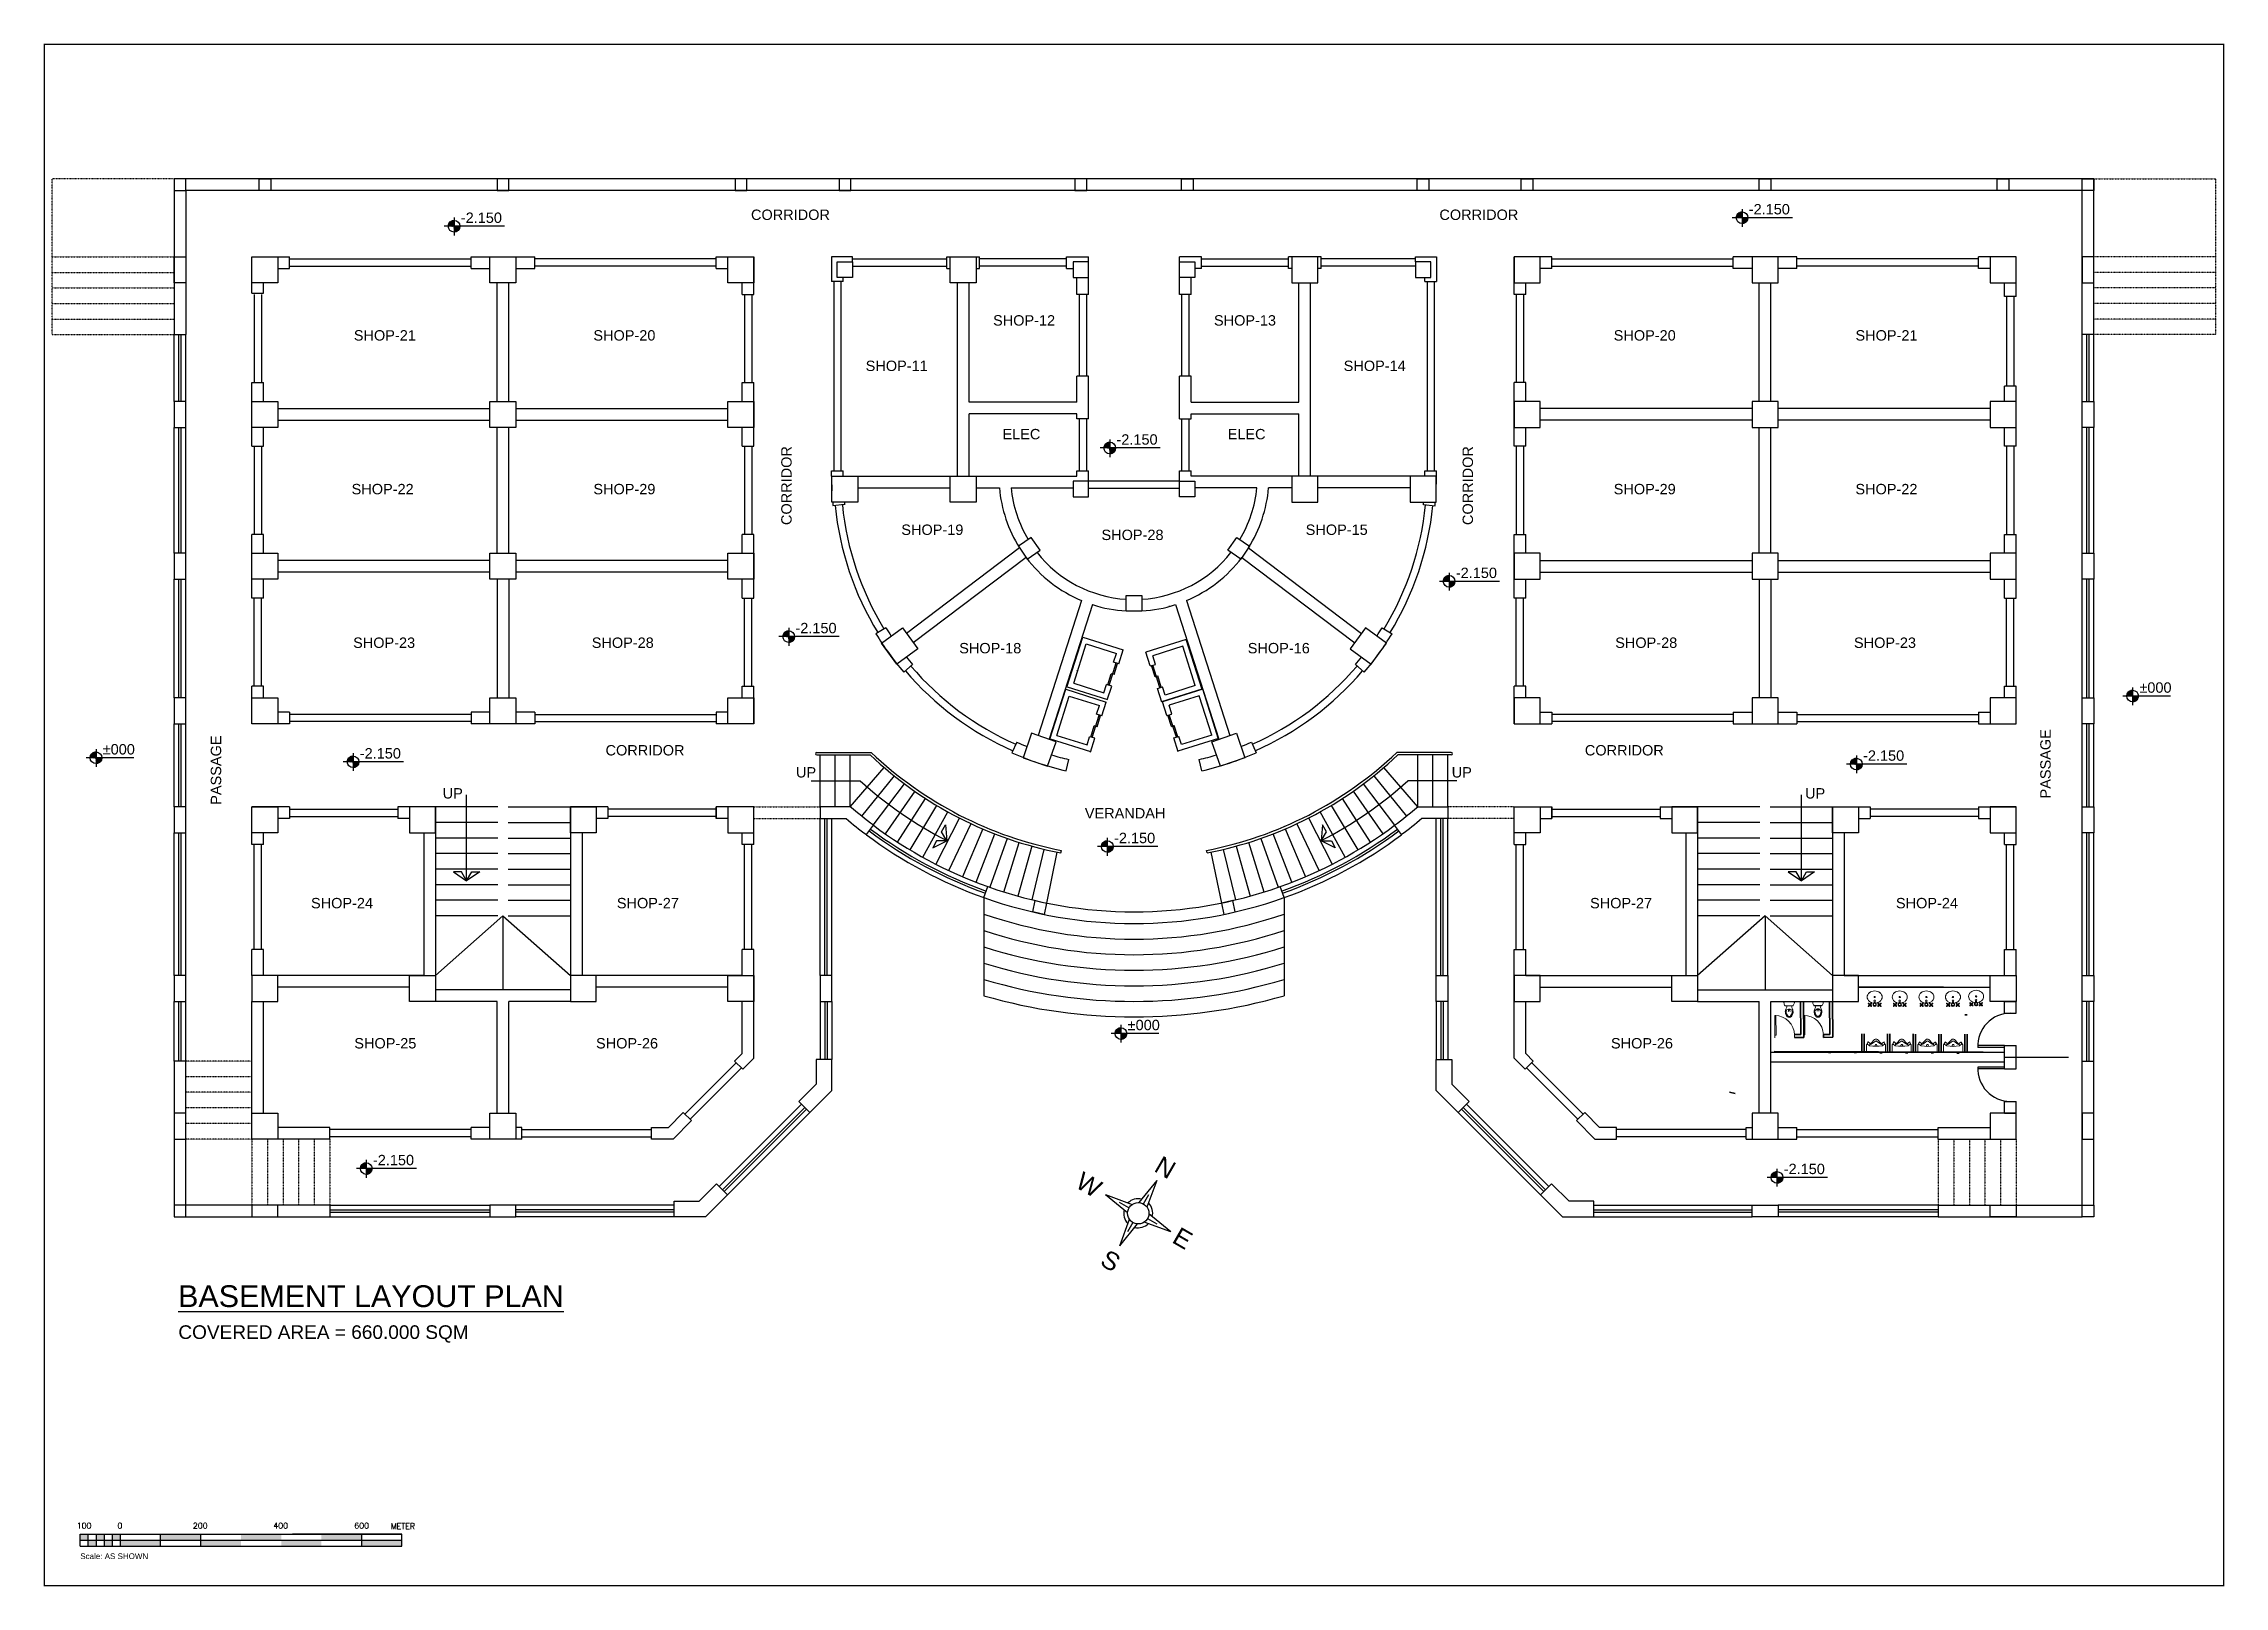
# Model space of a CAD drawing. Header units: inches. Extents: x 740 to 4943, y 436 to 3409.
import ezdxf
from ezdxf.enums import TextEntityAlignment as Align

# ---------------------------------------------------------------- set-up
doc = ezdxf.new("R2010")
doc.units = ezdxf.units.IN
doc.header["$MEASUREMENT"] = 0
doc.linetypes.add('DASHED2', pattern=[0.375, 0.25, -0.125])
for name, color, linetype in [('A-FRN', 3, 'Continuous'), ('Bord_Txt', 210, 'Continuous'), ('Border', 7, 'Continuous'), ('Layer1', 35, 'Continuous'), ('Layer11', 253, 'Continuous'), ('Layer2', 7, 'Continuous'), ('Layer4', 5, 'Continuous'), ('Layer7', 7, 'Continuous'), ('Lift', 240, 'Continuous'), ('Northing', 6, 'Continuous'), ('Seal Title', 5, 'Continuous'), ('Shutter', 25, 'Continuous'), ('TEXT', 40, 'Continuous'), ('Washroom', 51, 'Continuous'), ('WIN', 140, 'Continuous')]:
    doc.layers.add(name, color=color, linetype=linetype)
for name, color, linetype, lineweight in [('W.DOOR', 1, 'Continuous', 20), ('W.FIXTURE', 201, 'Continuous', 13), ('W.WALL', 7, 'Continuous', 35)]:
    doc.layers.add(name, color=color, linetype=linetype, lineweight=lineweight)
doc.styles.add('PROPOSED MASTER PLAN2$0$Standard', font='arial.ttf')
doc.styles.add('QC-NUMBERING', font='arial.ttf')
doc.styles.add('ROMANS', font='ROMANS.shx')
doc.styles.add('ROMANTIC', font='arial.ttf', dxfattribs={"height": 6})
doc.styles.get("Standard").update_dxf_attribs({"font": 'arial.ttf'})

msp = doc.modelspace()

# ---------------------------------------------------------------- texts
at = {"layer": 'Bord_Txt', "style": 'ROMANS'}
for s, height, p in [('100', 11.02, (818, 553.3)), ('0', 11, (887, 553.3)), ('200', 11.02, (1041.9, 553.3)), ('400', 11.02, (1196.8, 553.3)), ('600', 11.02, (1352.9, 553.3)), ('METER', 11.02, (1432.5, 552.2))]:
    msp.add_text(s, height=height, dxfattribs=at).set_placement(p, align=Align.MIDDLE)
at = {"layer": 'Bord_Txt', "style": 'QC-NUMBERING'}
msp.add_text('Scale: AS SHOWN', height=11.019, dxfattribs=at).set_placement((810.7, 488.8))
at = {"layer": 'Layer7'}
for s, height, p in [('CORRIDOR', 20, (2103.3, 3069.2)), ('CORRIDOR', 20, (3430, 3069.2)), ('SHOP-12', 20, (2569.8, 2865.7)), ('SHOP-13', 20, (2995.5, 2865.7)), ('SHOP-21', 20, (1337.9, 2836.8)), ('SHOP-20', 20, (1799.5, 2836.8)), ('SHOP-20', 20, (3765.9, 2836.8)), ('SHOP-21', 20, (4231.9, 2836.8)), ('SHOP-11', 20, (2324.3, 2778.1)), ('SHOP-14', 20, (3245.5, 2778.1)), ('ELEC', 20, (2588, 2646.5)), ('ELEC', 20, (3021.9, 2646.5)), ('SHOP-22', 20, (1333.6, 2540.6)), ('SHOP-29', 20, (1799.5, 2540.6)), ('SHOP-29', 20, (3765.9, 2540.6)), ('SHOP-22', 20, (4231.7, 2540.6)), ('SHOP-19', 20, (2393, 2462.3)), ('SHOP-15', 20, (3172.3, 2462.3)), ('SHOP-28', 20, (2778.8, 2452.4)), ('SHOP-23', 20, (1336.5, 2244.6)), ('SHOP-28', 20, (1796.4, 2244.6)), ('SHOP-18', 20, (2504.6, 2234.1)), ('SHOP-16', 20, (3060.7, 2234.1)), ('SHOP-28', 20, (3768.8, 2244.6)), ('SHOP-23', 20, (4228.9, 2244.6)), ('CORRIDOR', 20, (1823, 2037.3)), ('CORRIDOR', 20, (3710.3, 2037.3)), ('UP', 20, (2190, 1994.8)), ('UP', 20, (3453.7, 1994.8)), ('UP', 20, (1509.1, 1954.3)), ('VERANDAH', 20, (2746.7, 1916)), ('UP', 20, (4134.7, 1954.3)), ('SHOP-24', 20, (1255.3, 1742.8)), ('SHOP-27', 20, (1844.8, 1742.8)), ('SHOP-27', 20, (3720.3, 1742.8)), ('SHOP-24', 20, (4309.8, 1742.8)), ('SHOP-25', 20, (1338.8, 1472.7)), ('SHOP-26', 20, (1804.6, 1472.7)), ('SHOP-26', 20, (3760.6, 1472.7)), ('%%UBASEMENT LAYOUT PLAN', 42, (999.2, 974.4)), ('COVERED AREA = 660.000 SQM', 26.25, (999.7, 913))]:
    msp.add_text(s, height=height, dxfattribs=at).set_placement(p)
for s, p in [('CORRIDOR', (2181.6, 2481.3)), ('CORRIDOR', (3494.7, 2481.3)), ('PASSAGE', (1082.2, 1942.3)), ('PASSAGE', (4608, 1954.4))]:
    msp.add_text(s, height=20, rotation=90, dxfattribs=at).set_placement(p)
at = {"layer": 'Northing', "style": 'PROPOSED MASTER PLAN2$0$Standard'}
for s, p in [('N', (2878, 1237.2, 0)), ('W', (2726, 1206.5, 0)), ('E', (2912.6, 1100, 0)), ('S', (2773.7, 1056.7, 0))]:
    msp.add_text(s, height=34.7, rotation=330, dxfattribs=at).set_placement(p)
at = {"layer": 'TEXT', "style": 'ROMANTIC'}
for s, p in [('-2.150', (1544.1, 3063.5)), ('-2.150', (4026.2, 3079.9)), ('-2.150', (2807.7, 2636.2)), ('-2.150', (3461.7, 2379.2)), ('-2.150', (2189, 2272.8)), ('%%P000', (4779, 2158.2)), ('%%P000', (853.9, 2039.2)), ('-2.150', (1349.4, 2031.4)), ('-2.150', (4246.5, 2027.1)), ('-2.150', (2803, 1868.3)), ('%%P000', (2829.2, 1507.9)), ('-2.150', (1374.7, 1247.7)), ('-2.150', (4093.6, 1230.6))]:
    msp.add_text(s, height=20, dxfattribs=at).set_placement(p)

# ---------------------------------------------------------------- blocks, each defined once
blk = doc.blocks.new('A$C3B4D09D7')
at = {"linetype": 'ByBlock'}
for p, q in [((229, 140), (-229, 140)), ((-229, 140), (-229, -38)), ((229, 140), (-229, 140)), ((-229, 140), (-229, -38)), ((229, -38), (229, 140)), ((229, -38), (229, 140)), ((-229, -38), (-210, -53)), ((-229, -38), (-193, -100)), ((-229, -38), (-193, -100)), ((-206, -54), (-193, -99)), ((-162, -18), (-202, -52)), ((-183, -102), (-149, -74)), ((-148, -48), (-154, -25)), ((-116, -75), (-34, -160)), ((-112, -53), (-15, -122)), ((-6, -171), (6, -171)), ((112, -53), (15, -122)), ((34, -160), (115, -76)), ((148, -48), (154, -25)), ((149, -74), (183, -102)), ((162, -18), (202, -52)), ((193, -100), (229, -38)), ((193, -100), (229, -38)), ((206, -54), (193, -99)), ((229, -38), (210, -53))]:
    blk.add_line(p, q, dxfattribs=at)
for p, q in [((229, 140, 450), (-229, 140, 450)), ((-229, 140, 450), (-229, -38, 450)), ((229, -38, 450), (229, 140, 450)), ((-229, -38, 450), (-193, -100, 450)), ((-183, -102, 450), (-149, -74, 450)), ((-116, -75, 450), (-34, -160, 450)), ((-6, -171, 450), (6, -171, 450)), ((34, -160, 450), (115, -76, 450)), ((149, -74, 450), (183, -102, 450)), ((193, -100, 450), (229, -38, 450))]:
    blk.add_line(p, q)
for centre, radius, start, end in [((0, -1143), 1143, 82.7821, 97.2179), ((-206, -48), 6.35, 231.5788, 310.6007), ((-187, -97), 6.35, 210.025, 309.325), ((-137, -47), 38.1, 97.1175, 130.6026), ((-142, -22), 12.7, 97.2175, 196.1809), ((-133, -94), 25.4, 47.5303, 129.3258), ((-138, -89), 44.4, 54.547, 103.4144), ((-135, -45), 12.7, 196.1816, 269.9993), ((-6, -133), 38.1, 224.1408, 269.9997), ((0, -22), 23.8, 111.257, 68.743), ((0, -102), 25.4, 234.5473, 305.4527), ((6, -133), 38.1, 269.9949, 315.8774), ((138, -89), 44.4, 76.5857, 125.453), ((133, -94), 25.4, 50.6743, 135.7845), ((135, -45), 12.7, 269.9999, 343.8173), ((137, -47), 38.1, 49.3974, 82.8826), ((142, -22), 12.7, 343.818, 82.782), ((187, -97), 6.35, 230.6736, 329.9775), ((206, -48), 6.35, 229.3986, 308.422)]:
    blk.add_arc(centre, radius, start, end, dxfattribs=at)
for centre, radius, start, end in [((-187, -97, 450), 6.35, 210.025, 309.325), ((-133, -94, 450), 25.4, 47.5303, 129.3258), ((-6, -133, 450), 38.1, 224.1408, 269.9997), ((6, -133, 450), 38.1, 269.9949, 315.8774), ((133, -94, 450), 25.4, 50.6743, 135.7845), ((187, -97, 450), 6.35, 230.6736, 329.9775)]:
    blk.add_arc(centre, radius, start, end)
blk = doc.blocks.new('wash basin')
at = {"layer": 'W.FIXTURE'}
for p, q in [((40849, 22184), (40845, 22187)), ((40849, 22184), (40845, 22187)), ((40849, 22171), (40845, 22167)), ((40849, 22171), (40845, 22167)), ((40853, 22188), (40850, 22192)), ((40853, 22188), (40850, 22192)), ((40853, 22166), (40850, 22163)), ((40853, 22166), (40850, 22163)), ((40866, 22188), (40870, 22192)), ((40866, 22188), (40870, 22192)), ((40866, 22166), (40870, 22163)), ((40866, 22166), (40870, 22163)), ((40871, 22184), (40874, 22187)), ((40871, 22184), (40874, 22187)), ((40871, 22171), (40874, 22167)), ((40871, 22171), (40874, 22167)), ((41154, 22184), (41150, 22187)), ((41154, 22184), (41150, 22187)), ((41154, 22171), (41150, 22167)), ((41154, 22171), (41150, 22167)), ((41158, 22188), (41155, 22192)), ((41158, 22188), (41155, 22192)), ((41158, 22166), (41155, 22163)), ((41158, 22166), (41155, 22163)), ((41171, 22188), (41175, 22192)), ((41171, 22188), (41175, 22192)), ((41171, 22166), (41175, 22163)), ((41171, 22166), (41175, 22163)), ((41175, 22184), (41179, 22187)), ((41175, 22184), (41179, 22187)), ((41175, 22171), (41179, 22167)), ((41175, 22171), (41179, 22167))]:
    blk.add_line(p, q, dxfattribs=at)
for points in [[(40846, 22202, 0.060329), (40828, 22223, 0.117127), (40816, 22230, 0.238977), (40809, 22228, 0.238977), (40807, 22221, 0.117127), (40814, 22209, 0.060329), (40835, 22191, 0.228799)], [(40846, 22152, -0.060329), (40828, 22131, -0.117127), (40816, 22125, -0.238977), (40809, 22126, -0.238977), (40807, 22134, -0.117127), (40814, 22145, -0.060329), (40835, 22163, -0.228799)], [(40835, 22191, 0.228799), (40845, 22187, 0.197589), (40848, 22189, 0.197589), (40850, 22192, 0.228799), (40846, 22202)], [(40835, 22191, 0.228799), (40845, 22187, 0.197589), (40848, 22189, 0.197589), (40850, 22192, 0.228799), (40846, 22202)], [(40835, 22163, -0.228799), (40845, 22167, -0.197589), (40848, 22166, -0.197589), (40850, 22163, -0.228799), (40846, 22152)], [(40835, 22163, -0.228799), (40845, 22167, -0.197589), (40848, 22166, -0.197589), (40850, 22163, -0.228799), (40846, 22152)], [(40885, 22191, -0.228799), (40874, 22187, -0.197589), (40871, 22189, -0.197589), (40870, 22192, -0.228799), (40874, 22202)], [(40885, 22191, -0.228799), (40874, 22187, -0.197589), (40871, 22189, -0.197589), (40870, 22192, -0.228799), (40874, 22202)], [(40885, 22163, 0.228799), (40874, 22167, 0.197589), (40871, 22166, 0.197589), (40870, 22163, 0.228799), (40874, 22152)], [(40885, 22163, 0.228799), (40874, 22167, 0.197589), (40871, 22166, 0.197589), (40870, 22163, 0.228799), (40874, 22152)], [(40874, 22202, -0.060329), (40892, 22223, -0.117127), (40903, 22230, -0.238977), (40911, 22228, -0.238977), (40912, 22221, -0.117127), (40906, 22209, -0.060329), (40885, 22191, -0.228799)], [(40874, 22152, 0.060329), (40892, 22131, 0.117127), (40903, 22125, 0.238977), (40911, 22126, 0.238977), (40912, 22134, 0.117127), (40906, 22145, 0.060329), (40885, 22163, 0.228799)], [(41150, 22202, 0.060329), (41132, 22223, 0.117127), (41121, 22230, 0.238977), (41114, 22228, 0.238977), (41112, 22221, 0.117127), (41118, 22209, 0.060329), (41140, 22191, 0.228799)], [(41150, 22152, -0.060329), (41132, 22131, -0.117127), (41121, 22125, -0.238977), (41114, 22126, -0.238977), (41112, 22134, -0.117127), (41118, 22145, -0.060329), (41140, 22163, -0.228799)], [(41140, 22191, 0.228799), (41150, 22187, 0.197589), (41153, 22189, 0.197589), (41155, 22192, 0.228799), (41150, 22202)], [(41140, 22191, 0.228799), (41150, 22187, 0.197589), (41153, 22189, 0.197589), (41155, 22192, 0.228799), (41150, 22202)], [(41140, 22163, -0.228799), (41150, 22167, -0.197589), (41153, 22166, -0.197589), (41155, 22163, -0.228799), (41150, 22152)], [(41140, 22163, -0.228799), (41150, 22167, -0.197589), (41153, 22166, -0.197589), (41155, 22163, -0.228799), (41150, 22152)], [(41189, 22191, -0.228799), (41179, 22187, -0.197589), (41176, 22189, -0.197589), (41174, 22192, -0.228799), (41179, 22202)], [(41189, 22191, -0.228799), (41179, 22187, -0.197589), (41176, 22189, -0.197589), (41174, 22192, -0.228799), (41179, 22202)], [(41189, 22163, 0.228799), (41179, 22167, 0.197589), (41176, 22166, 0.197589), (41174, 22163, 0.228799), (41179, 22152)], [(41189, 22163, 0.228799), (41179, 22167, 0.197589), (41176, 22166, 0.197589), (41174, 22163, 0.228799), (41179, 22152)], [(41179, 22202, -0.060329), (41197, 22223, -0.117127), (41208, 22230, -0.238977), (41216, 22228, -0.238977), (41217, 22221, -0.117127), (41211, 22209, -0.060329), (41189, 22191, -0.228799)], [(41179, 22152, 0.060329), (41197, 22131, 0.117127), (41208, 22125, 0.238977), (41216, 22126, 0.238977), (41217, 22134, 0.117127), (41211, 22145, 0.060329), (41189, 22163, 0.228799)]]:
    blk.add_lwpolyline(points, format="xyb", dxfattribs=at)
for centre, radius in [((40860, 22177), 12.7), ((40860, 22177), 12.7), ((40860, 22177), 9.52), ((40860, 22177), 9.52), ((41012, 21925, 850), 20.6), ((41012, 22211), 12.7), ((41012, 22211), 12.7), ((41012, 22211), 9.52), ((41012, 22211), 9.52), ((41165, 22177), 12.7), ((41165, 22177), 12.7), ((41165, 22177), 9.52), ((41165, 22177), 9.52)]:
    blk.add_circle(centre, radius, dxfattribs=at)
for centre, radius, start, end in [((40933, 21925), 162, 153.09202, 180.00005), ((40933, 21925), 162, 180.00005, 206.90808), ((40971, 21906), 205, 129.22055, 153.09202), ((40971, 21944), 205, 206.90808, 230.77955), ((40860, 22177), 28.6, 150.48545, 209.51465), ((40860, 22177), 25.4, 151.49312, 208.50698), ((40860, 22177), 25.4, 151.49312, 208.50698), ((40996, 21875), 244, 108.67896, 129.22055), ((40996, 21975), 244, 230.77955, 251.32114), ((40860, 22177), 28.6, 60.48545, 119.51465), ((40860, 22177), 28.6, 240.48545, 299.51465), ((40860, 22177), 25.4, 61.49312, 118.50698), ((40860, 22177), 25.4, 61.49312, 118.50698), ((40860, 22177), 25.4, 241.49312, 298.50698), ((40860, 22177), 25.4, 241.49312, 298.50698), ((40860, 22177), 25.4, 331.49312, 28.50698), ((40860, 22177), 25.4, 331.49312, 28.50698), ((40860, 22177), 28.6, 330.48545, 29.51465), ((41012, 21827), 295, 90.00005, 108.67896), ((41012, 22023), 295, 251.32114, 270.00005), ((41012, 22177), 54, 292.4876, 247.5125), ((41012, 22177), 50.8, 295.35069, 244.64941), ((41012, 22177), 50.8, 295.35069, 244.64941), ((41012, 22177), 38.1, 109.11319, 200.52824), ((41012, 22177), 38.1, 109.11319, 200.52824), ((40847, 22089), 150, 14.80542, 29.96148), ((40847, 22089), 150, 14.80542, 29.96148), ((41012, 22047), 24.8, 135.27805, 44.72125), ((41012, 22047), 24.8, 135.27805, 44.72125), ((40847, 22089), 150, 12.40949, 14.80542), ((40847, 22089), 150, 350.6841, 12.40949), ((40847, 22089), 150, 350.6841, 12.40949), ((41012, 21827), 295, 71.32114, 90.00005), ((41012, 22023), 295, 270.00005, 288.67896), ((41012, 22177), 38.1, 339.47186, 70.88691), ((41012, 22177), 38.1, 339.47186, 70.88691), ((41177, 22089), 150, 167.59061, 189.3161), ((41177, 22089), 150, 167.59061, 189.3161), ((41177, 22089), 150, 165.19468, 167.59061), ((41177, 22089), 150, 150.03862, 165.19468), ((41177, 22089), 150, 150.03862, 165.19468), ((41028, 21875), 244, 50.77955, 71.32114), ((41028, 21975), 244, 288.67896, 309.22055), ((41165, 22177), 28.6, 150.48545, 209.51465), ((41165, 22177), 25.4, 151.49312, 208.50698), ((41165, 22177), 25.4, 151.49312, 208.50698), ((41165, 22177), 28.6, 60.48545, 119.51465), ((41165, 22177), 28.6, 240.48545, 299.51465), ((41165, 22177), 25.4, 61.49312, 118.50698), ((41165, 22177), 25.4, 61.49312, 118.50698), ((41165, 22177), 25.4, 241.49312, 298.50698), ((41165, 22177), 25.4, 241.49312, 298.50698), ((41053, 21906), 205, 26.90808, 50.77955), ((41053, 21944), 205, 309.22055, 333.09202), ((41165, 22177), 25.4, 331.49312, 28.50698), ((41165, 22177), 25.4, 331.49312, 28.50698), ((41165, 22177), 28.6, 330.48545, 29.51465), ((41092, 21925), 162, 0.00005, 26.90808), ((41092, 21925), 162, 333.09202, 0.00005)]:
    blk.add_arc(centre, radius, start, end, dxfattribs=at)
blk = doc.blocks.new('WC')
at = {"layer": 'W.FIXTURE'}
for p, q in [((37433, 22181, -405), (37805, 22181, -405)), ((37461, 22003, -405), (37776, 22003, -405)), ((37466, 22012, -405), (37772, 22012, -405)), ((37585, 21828, -405), (37585, 21780, -405)), ((37653, 21828, -405), (37653, 21780, -405))]:
    blk.add_line(p, q, dxfattribs=at)
for centre, major_axis, start_param, end_param in [((37433, 22141, -405), (-28.3, 28.3), -0.785398, 0.988773), ((37748, 22207, -405), (-256, 256), 0.989981, 1.346625), ((37461, 22026, -405), (-16.2, 16.2), 1.346625, 2.356195), ((37466, 22035, -405), (16.2, 16.2), 2.903338, 3.926991), ((37680, 21750, -405), (-161, 161), 0.458115, 0.756911), ((37796, 21757, -405), (242, 242), 2.35621, 2.60889), ((37752, 21745, -405), (210, 210), 2.608875, 3.078733), ((37705, 21757, -405), (-176, 176), 0.430044, 0.51386), ((38114, 21604, -405), (-634, 262), -0.042604, 0.037253), ((37581, 21758, -405), (64.7, 64.7), 1.832603, 2.347323), ((37759, 21757, -405), (-190, 190), 0.77755, 1.51253), ((37182, 22038, -405), (242, 242), 5.062575, 5.396808), ((37619, 21737, -405), (-95, 95), 4.450585, 6.547037), ((37619, 21628, -405), (-84.9, 84.9), 1.507935, 3.204454), ((37619, 21628, -405), (55.6, 55.6), 3.045233, 4.808748), ((37573, 21780, -405), (-8.08, 8.08), 2.879792, 3.927007), ((37593, 21828, -405), (6.06, 6.06), 1.205972, 2.356195), ((37619, 21771, -405), (-50.5, 50.5), -1.205979, -0.364817), ((37645, 21828, -405), (-6.06, 6.06), 3.927002, 5.077212), ((37665, 21780, -405), (8.08, 8.08), 2.356209, 3.403394), ((37479, 21757, -405), (-190, 190), 3.19986, 3.934838), ((37486, 21745, -405), (-210, 210), 3.204454, 3.674311), ((38056, 22038, -405), (-242, 242), 0.886296, 1.220626), ((37656, 21758, -405), (64.7, 64.7), 5.505636, 6.020358), ((37123, 21604, -405), (631, 270), -0.048544, 0.031314), ((37533, 21757, -405), (-176, 176), 4.198538, 4.282354), ((37772, 22035, -405), (16.2, 16.2), 3.926991, 4.950651), ((37557, 21750, -405), (-161, 161), 3.955493, 4.25429), ((37442, 21757, -405), (242, 242), 5.245107, 5.497787), ((37776, 22026, -405), (-16.2, 16.2), 2.356195, 3.365764), ((37489, 22207, -405), (-256, 256), 3.365764, 3.722411), ((37805, 22141, -405), (28.3, 28.3), 5.294401, 7.068575)]:
    blk.add_ellipse(centre, major_axis=major_axis, ratio=1, start_param=start_param, end_param=end_param, dxfattribs=at)
blk = doc.blocks.new('*U13')
for p, q in [((-750, 0), (-750, -100)), ((0, 0), (0, -100))]:
    blk.add_line(p, q)
blk.add_lwpolyline([(0, 0), (0, 750), (-43.75, 750), (-43.75, 0)], close=True)
blk.add_arc((0, 0), 750, 90, 180)

# ---------------------------------------------------------------- hatches: boundary and pattern name
at = {"layer": 'Border'}
h = msp.add_hatch(color=256, dxfattribs=at)
h.paths.add_polyline_path([(826.2, 536.8), (810.7, 536.8), (810.7, 525.2), (826.2, 525.2)])
h.paths.add_polyline_path([(841.7, 525.2), (826.2, 525.2), (826.2, 513.6), (841.7, 513.6)])
h.paths.add_polyline_path([(857.2, 536.8), (841.7, 536.8), (841.7, 525.2), (857.2, 525.2)])
h.paths.add_polyline_path([(872.6, 525.2), (857.2, 525.2), (857.2, 513.6), (872.6, 513.6)])
h.paths.add_polyline_path([(888.1, 536.8), (872.6, 536.8), (872.6, 525.2), (888.1, 525.2)])
h.paths.add_polyline_path([(965.6, 525.2), (888.1, 525.2), (888.1, 513.6), (965.6, 513.6)])
h.paths.add_polyline_path([(1043.1, 536.8), (965.6, 536.8), (965.6, 525.2), (1043.1, 525.2)])
h.paths.add_polyline_path([(1120.5, 525.2), (1043.1, 525.2), (1043.1, 513.6), (1120.5, 513.6)])
h.paths.add_polyline_path([(1198, 536.8), (1120.5, 536.8), (1120.5, 525.2), (1198, 525.2)])
h.paths.add_polyline_path([(1275.5, 525.2), (1198, 525.2), (1198, 513.6), (1275.5, 513.6)])
h.paths.add_polyline_path([(1353, 536.8), (1275.5, 536.8), (1275.5, 525.2), (1353, 525.2)])
h.paths.add_polyline_path([(1430.4, 525.2), (1353, 525.2), (1353, 513.6), (1430.4, 513.6)])
at = {"layer": 'TEXT'}
h = msp.add_hatch(dxfattribs=at)
h.set_pattern_fill('ANSI31', color=256, scale=2.5, style=0)
h.set_pattern_definition([(45, (-6364.9187, -1670.75992), (-0.220970869, 0.220970869), [])])
h.paths.add_polyline_path([(1542.3, 3057.1), (1531.1, 3057.1), (1531.1, 3045.9, 0.414214)])
h.paths.add_polyline_path([(1531.1, 3068.4, 0.414214), (1519.8, 3057.1), (1531.1, 3057.1)])
h = msp.add_hatch(dxfattribs=at)
h.set_pattern_fill('ANSI31', color=256, scale=2.5, style=0)
h.set_pattern_definition([(45, (-3882.72486, -1654.44997), (-0.220970869, 0.220970869), [])])
h.paths.add_polyline_path([(4024.5, 3073.5), (4013.3, 3073.5), (4013.3, 3062.2, 0.414214)])
h.paths.add_polyline_path([(4013.3, 3084.7, 0.414214), (4002, 3073.5), (4013.3, 3073.5)])
h = msp.add_hatch(dxfattribs=at)
h.set_pattern_fill('ANSI31', color=256, scale=2.5, style=0)
h.set_pattern_definition([(45, (-5101.24448, -2098.0934), (-0.220970869, 0.220970869), [])])
h.paths.add_polyline_path([(2806, 2629.8), (2794.7, 2629.8), (2794.7, 2618.6, 0.414214)])
h.paths.add_polyline_path([(2794.7, 2641.1, 0.414214), (2783.5, 2629.8), (2794.7, 2629.8)])
h = msp.add_hatch(dxfattribs=at)
h.set_pattern_fill('ANSI31', color=256, scale=2.5, style=0)
h.set_pattern_definition([(45, (-4447.29085, -2355.06654), (-0.220970869, 0.220970869), [])])
h.paths.add_polyline_path([(3459.9, 2372.8), (3448.7, 2372.8), (3448.7, 2361.6, 0.414214)])
h.paths.add_polyline_path([(3448.7, 2384.1, 0.414214), (3437.4, 2372.8), (3448.7, 2372.8)])
h = msp.add_hatch(dxfattribs=at)
h.set_pattern_fill('ANSI31', color=256, scale=2.5, style=0)
h.set_pattern_definition([(45, (-5720.01598, -2461.5576), (-0.220970869, 0.220970869), [])])
h.paths.add_polyline_path([(2187.2, 2266.3), (2176, 2266.3), (2176, 2255.1, 0.414214)])
h.paths.add_polyline_path([(2176, 2277.6, 0.414214), (2164.7, 2266.3), (2176, 2266.3)])
h = msp.add_hatch(dxfattribs=at)
h.set_pattern_fill('ANSI31', color=256, scale=2.5, style=0)
h.set_pattern_definition([(45, (-3130.00183, -2576.06812), (-0.220970869, 0.220970869), [])])
h.paths.add_polyline_path([(4777.2, 2151.8), (4766, 2151.8), (4766, 2140.6, 0.414214)])
h.paths.add_polyline_path([(4766, 2163.1, 0.414214), (4754.7, 2151.8), (4766, 2151.8)])
h = msp.add_hatch(dxfattribs=at)
h.set_pattern_fill('ANSI31', color=256, scale=2.5, style=0)
h.set_pattern_definition([(45, (-7055.025, -2695.07624), (-0.220970869, 0.220970869), [])])
h.paths.add_polyline_path([(852.2, 2032.8), (841, 2032.8), (841, 2021.6, 0.414214)])
h.paths.add_polyline_path([(841, 2044.1, 0.414214), (829.7, 2032.8), (841, 2032.8)])
h = msp.add_hatch(dxfattribs=at)
h.set_pattern_fill('ANSI31', color=256, scale=2.5, style=0)
h.set_pattern_definition([(45, (-6559.5825, -2702.90386), (-0.220970869, 0.220970869), [])])
h.paths.add_polyline_path([(1347.6, 2025), (1336.4, 2025), (1336.4, 2013.8, 0.414214)])
h.paths.add_polyline_path([(1336.4, 2036.3, 0.414214), (1325.1, 2025), (1336.4, 2025)])
h = msp.add_hatch(dxfattribs=at)
h.set_pattern_fill('ANSI31', color=256, scale=2.5, style=0)
h.set_pattern_definition([(45, (-3662.4566, -2707.16213), (-0.220970869, 0.220970869), [])])
h.paths.add_polyline_path([(4244.8, 2020.7), (4233.5, 2020.7), (4233.5, 2009.5, 0.414214)])
h.paths.add_polyline_path([(4233.5, 2032, 0.414214), (4222.3, 2020.7), (4233.5, 2020.7)])
h = msp.add_hatch(dxfattribs=at)
h.set_pattern_fill('ANSI31', color=256, scale=2.5, style=0)
h.set_pattern_definition([(45, (-5106.01655, -2866.01734), (-0.220970869, 0.220970869), [])])
h.paths.add_polyline_path([(2801.2, 1861.9), (2790, 1861.9), (2790, 1850.6, 0.414214)])
h.paths.add_polyline_path([(2790, 1873.1, 0.414214), (2778.7, 1861.9), (2790, 1861.9)])
h = msp.add_hatch(dxfattribs=at)
h.set_pattern_fill('ANSI31', color=256, scale=2.5, style=0)
h.set_pattern_definition([(45, (-5079.74758, -3226.4125), (-0.220970869, 0.220970869), [])])
h.paths.add_polyline_path([(2827.5, 1501.5), (2816.2, 1501.5), (2816.2, 1490.2, 0.414214)])
h.paths.add_polyline_path([(2816.2, 1512.7, 0.414214), (2805, 1501.5), (2816.2, 1501.5)])
h = msp.add_hatch(dxfattribs=at)
h.set_pattern_fill('ANSI31', color=256, scale=2.5, style=0)
h.set_pattern_definition([(45, (-6534.25613, -3486.60766), (-0.220970869, 0.220970869), [])])
h.paths.add_polyline_path([(1373, 1241.3), (1361.7, 1241.3), (1361.7, 1230, 0.414214)])
h.paths.add_polyline_path([(1361.7, 1252.5, 0.414214), (1350.5, 1241.3), (1361.7, 1241.3)])
h = msp.add_hatch(dxfattribs=at)
h.set_pattern_fill('ANSI31', color=256, scale=2.5, style=0)
h.set_pattern_definition([(45, (-3815.33664, -3503.73004), (-0.220970869, 0.220970869), [])])
h.paths.add_polyline_path([(4091.9, 1224.2), (4080.6, 1224.2), (4080.6, 1212.9, 0.414214)])
h.paths.add_polyline_path([(4080.6, 1235.4, 0.414214), (4069.4, 1224.2), (4080.6, 1224.2)])

# ---------------------------------------------------------------- linework, layer by layer
for p, q in [((1141.4, 2928.2), (1163.9, 2928.2)), ((4541.4, 2921.4), (4518.9, 2921.4)), ((2283.7, 2520.6), (2261.3, 2518.3)), ((3399.1, 2520.6), (3421.5, 2518.3)), ((2363.2, 2283.5), (2344, 2271.8)), ((3319.6, 2283.5), (3338.8, 2271.8)), ((2414.8, 2212.3), (2397.7, 2197.7)), ((3268, 2212.3), (3285.2, 2197.7)), ((2615.3, 2063), (2606.2, 2042.4)), ((3067.6, 2063), (3076.6, 2042.4)), ((2552.3, 1763.3), (2552.3, 1574.3)), ((3130.5, 1763.3), (3130.5, 1574.3))]:
    msp.add_line(p, q)
at = {"layer": 'A-FRN'}
for points in [[(1013.9, 3148.2), (991.4, 3148.2), (991.4, 3125.7), (1013.9, 3125.7)], [(1155.2, 3148.2), (1177.7, 3148.2), (1177.7, 3125.7), (1155.2, 3125.7)], [(1636.4, 3148.2), (1613.9, 3148.2), (1613.9, 3125.7), (1636.4, 3125.7)], [(2095.2, 3148.2), (2072.7, 3148.2), (2072.7, 3125.7), (2095.2, 3125.7)], [(2295.5, 3148.2), (2273, 3148.2), (2273, 3125.7), (2295.5, 3125.7)], [(2750.2, 3148.2), (2727.7, 3148.2), (2727.7, 3125.7), (2750.2, 3125.7)], [(2932.7, 3148.2), (2955.2, 3148.2), (2955.2, 3125.7), (2932.7, 3125.7)], [(3387.4, 3148.2), (3409.9, 3148.2), (3409.9, 3125.7), (3387.4, 3125.7)], [(3587.7, 3148.2), (3610.2, 3148.2), (3610.2, 3125.7), (3587.7, 3125.7)], [(4046.4, 3148.2), (4068.9, 3148.2), (4068.9, 3125.7), (4046.4, 3125.7)], [(4505.2, 3148.2), (4527.7, 3148.2), (4527.7, 3125.7), (4505.2, 3125.7)], [(4668.9, 3148.2), (4691.4, 3148.2), (4691.4, 3125.7), (4668.9, 3125.7)], [(991.4, 2948.2), (991.4, 2998.2), (1013.9, 2998.2), (1013.9, 2948.2)], [(1191.4, 2948.2), (1141.4, 2948.2), (1141.4, 2998.2), (1191.4, 2998.2)], [(1650.2, 2948.2), (1600.2, 2948.2), (1600.2, 2998.2), (1650.2, 2998.2)], [(2108.9, 2948.2), (2058.9, 2948.2), (2058.9, 2998.2), (2108.9, 2998.2)], [(2299.2, 2958.2), (2269.2, 2958.2), (2269.2, 2988.2), (2299.2, 2988.2)], [(2537.2, 2948.2), (2487.2, 2948.2), (2487.2, 2998.2), (2537.2, 2998.2)], [(2723.9, 2958.2), (2753.9, 2958.2), (2753.9, 2988.2), (2723.9, 2988.2)], [(2958.9, 2958.2), (2928.9, 2958.2), (2928.9, 2988.2), (2958.9, 2988.2)], [(3145.6, 2948.2), (3195.6, 2948.2), (3195.6, 2998.2), (3145.6, 2998.2)], [(3383.6, 2958.2), (3413.6, 2958.2), (3413.6, 2988.2), (3383.6, 2988.2)], [(3573.9, 2948.2), (3623.9, 2948.2), (3623.9, 2998.2), (3573.9, 2998.2)], [(4032.7, 2948.2), (4082.7, 2948.2), (4082.7, 2998.2), (4032.7, 2998.2)], [(4491.4, 2948.2), (4541.4, 2948.2), (4541.4, 2998.2), (4491.4, 2998.2)], [(4691.4, 2948.2), (4691.4, 2998.2), (4668.9, 2998.2), (4668.9, 2948.2)], [(1013.9, 2719.5), (991.4, 2719.5), (991.4, 2669.5), (1013.9, 2669.5)], [(1191.4, 2669.5), (1141.4, 2669.5), (1141.4, 2719.5), (1191.4, 2719.5)], [(1650.2, 2669.5), (1600.2, 2669.5), (1600.2, 2719.5), (1650.2, 2719.5)], [(2108.9, 2669.5), (2058.9, 2669.5), (2058.9, 2719.5), (2108.9, 2719.5)], [(3573.9, 2669.5), (3623.9, 2669.5), (3623.9, 2719.5), (3573.9, 2719.5)], [(4032.7, 2669.5), (4082.7, 2669.5), (4082.7, 2719.5), (4032.7, 2719.5)], [(4491.4, 2669.5), (4541.4, 2669.5), (4541.4, 2719.5), (4491.4, 2719.5)], [(4668.9, 2719.5), (4691.4, 2719.5), (4691.4, 2669.5), (4668.9, 2669.5)], [(2309.2, 2525.7), (2259.2, 2525.7), (2259.2, 2575.7), (2309.2, 2575.7)], [(2537.2, 2525.7), (2487.2, 2525.7), (2487.2, 2575.7), (2537.2, 2575.7)], [(2723.9, 2535.7), (2753.9, 2535.7), (2753.9, 2565.7), (2723.9, 2565.7)], [(2958.9, 2535.7), (2928.9, 2535.7), (2928.9, 2565.7), (2958.9, 2565.7)], [(3145.6, 2525.7), (3195.6, 2525.7), (3195.6, 2575.7), (3145.6, 2575.7)], [(3373.6, 2525.7), (3423.6, 2525.7), (3423.6, 2575.7), (3373.6, 2575.7)], [(2635.8, 2415.7), (2660.5, 2432.7), (2643.4, 2457.4), (2618.7, 2440.4)], [(3047.1, 2415.7), (3022.4, 2432.7), (3039.4, 2457.4), (3064.1, 2440.4)], [(1013.9, 2427), (991.4, 2427), (991.4, 2377), (1013.9, 2377)], [(1191.4, 2377), (1141.4, 2377), (1141.4, 2427), (1191.4, 2427)], [(1650.2, 2377), (1600.2, 2377), (1600.2, 2427), (1650.2, 2427)], [(2108.9, 2377), (2058.9, 2377), (2058.9, 2427), (2108.9, 2427)], [(3573.9, 2377), (3623.9, 2377), (3623.9, 2427), (3573.9, 2427)], [(4032.7, 2377), (4082.7, 2377), (4082.7, 2427), (4032.7, 2427)], [(4491.4, 2377), (4541.4, 2377), (4541.4, 2427), (4491.4, 2427)], [(4668.9, 2427), (4691.4, 2427), (4691.4, 2377), (4668.9, 2377)], [(2856.4, 2315.3), (2826.4, 2315.3), (2826.4, 2345.3), (2856.4, 2345.3)], [(2424.5, 2242.8), (2384.1, 2213.5), (2354.7, 2254), (2395.2, 2283.3)], [(3258.3, 2242.8), (3298.8, 2213.5), (3328.1, 2254), (3287.6, 2283.3)], [(1013.9, 2148.2), (991.4, 2148.2), (991.4, 2098.2), (1013.9, 2098.2)], [(1191.4, 2098.2), (1141.4, 2098.2), (1141.4, 2148.2), (1191.4, 2148.2)], [(1650.2, 2098.2), (1600.2, 2098.2), (1600.2, 2148.2), (1650.2, 2148.2)], [(2108.9, 2098.2), (2058.9, 2098.2), (2058.9, 2148.2), (2108.9, 2148.2)], [(3573.9, 2098.2), (3623.9, 2098.2), (3623.9, 2148.2), (3573.9, 2148.2)], [(4032.7, 2098.2), (4082.7, 2098.2), (4082.7, 2148.2), (4032.7, 2148.2)], [(4491.4, 2098.2), (4541.4, 2098.2), (4541.4, 2148.2), (4491.4, 2148.2)], [(4668.9, 2148.2), (4691.4, 2148.2), (4691.4, 2098.2), (4668.9, 2098.2)], [(2644.1, 2080.2), (2627.7, 2032.9), (2674.9, 2016.5), (2691.3, 2063.8)], [(3038.7, 2080.2), (3055.1, 2032.9), (3007.9, 2016.5), (2991.5, 2063.8)], [(1013.9, 1938.2), (991.4, 1938.2), (991.4, 1888.2), (1013.9, 1888.2)], [(1191.4, 1888.2), (1141.4, 1888.2), (1141.4, 1938.2), (1191.4, 1938.2)], [(1445.2, 1888.2), (1495.2, 1888.2), (1495.2, 1938.2), (1445.2, 1938.2)], [(1805.2, 1888.2), (1755.2, 1888.2), (1755.2, 1938.2), (1805.2, 1938.2)], [(2058.9, 1888.2), (2108.9, 1888.2), (2108.9, 1938.2), (2058.9, 1938.2)], [(3623.9, 1888.2), (3573.9, 1888.2), (3573.9, 1938.2), (3623.9, 1938.2)], [(3877.7, 1888.2), (3927.7, 1888.2), (3927.7, 1938.2), (3877.7, 1938.2)], [(4237.7, 1888.2), (4187.7, 1888.2), (4187.7, 1938.2), (4237.7, 1938.2)], [(4491.4, 1888.2), (4541.4, 1888.2), (4541.4, 1938.2), (4491.4, 1938.2)], [(4668.9, 1938.2), (4691.4, 1938.2), (4691.4, 1888.2), (4668.9, 1888.2)], [(2651, 1757.8), (2673, 1753), (2668.1, 1731), (2646.2, 1735.8)], [(3031.8, 1757.8), (3009.9, 1753), (3014.7, 1731), (3036.7, 1735.8)], [(1013.9, 1613.2), (991.4, 1613.2), (991.4, 1563.2), (1013.9, 1563.2)], [(1191.4, 1613.2), (1141.4, 1613.2), (1141.4, 1563.2), (1191.4, 1563.2)], [(1445.2, 1613.2), (1495.2, 1613.2), (1495.2, 1563.2), (1445.2, 1563.2)], [(1805.2, 1613.2), (1755.2, 1613.2), (1755.2, 1563.2), (1805.2, 1563.2)], [(2058.9, 1613.2), (2108.9, 1613.2), (2108.9, 1563.2), (2058.9, 1563.2)], [(2258.9, 1613.2), (2236.4, 1613.2), (2236.4, 1563.2), (2258.9, 1563.2)], [(3423.9, 1613.2), (3446.4, 1613.2), (3446.4, 1563.2), (3423.9, 1563.2)], [(3623.9, 1613.2), (3573.9, 1613.2), (3573.9, 1563.2), (3623.9, 1563.2)], [(3877.7, 1613.2), (3927.7, 1613.2), (3927.7, 1563.2), (3877.7, 1563.2)], [(4237.7, 1613.2), (4187.7, 1613.2), (4187.7, 1563.2), (4237.7, 1563.2)], [(4491.4, 1613.2), (4541.4, 1613.2), (4541.4, 1563.2), (4491.4, 1563.2)], [(4668.9, 1613.2), (4691.4, 1613.2), (4691.4, 1563.2), (4668.9, 1563.2)], [(1013.9, 1348.2), (991.4, 1348.2), (991.4, 1298.2), (1013.9, 1298.2)], [(1191.4, 1298.2), (1141.4, 1298.2), (1141.4, 1348.2), (1191.4, 1348.2)], [(1650.2, 1298.2), (1600.2, 1298.2), (1600.2, 1348.2), (1650.2, 1348.2)], [(4032.7, 1298.2), (4082.7, 1298.2), (4082.7, 1348.2), (4032.7, 1348.2)], [(4491.4, 1298.2), (4541.4, 1298.2), (4541.4, 1348.2), (4491.4, 1348.2)], [(4668.9, 1348.2), (4668.9, 1298.2), (4691.4, 1298.2), (4691.4, 1348.2)], [(1955.5, 1148.2), (1955.5, 1178.2), (2003.1, 1178.2), (2036.7, 1211.9), (2057.9, 1190.6), (2015.5, 1148.2)], [(3727.3, 1148.2), (3727.3, 1178.2), (3679.8, 1178.2), (3646.1, 1211.9), (3624.9, 1190.6), (3667.3, 1148.2)], [(1013.9, 1170.7), (991.4, 1170.7), (991.4, 1148.2), (1013.9, 1148.2)], [(1191.4, 1170.7), (1141.4, 1170.7), (1141.4, 1148.2), (1191.4, 1148.2)], [(1650.2, 1170.7), (1600.2, 1170.7), (1600.2, 1148.2), (1650.2, 1148.2)], [(4032.7, 1170.7), (4082.7, 1170.7), (4082.7, 1148.2), (4032.7, 1148.2)], [(4491.4, 1170.7), (4541.4, 1170.7), (4541.4, 1148.2), (4491.4, 1148.2)], [(4668.9, 1170.7), (4691.4, 1170.7), (4691.4, 1148.2), (4668.9, 1148.2)]]:
    msp.add_lwpolyline(points, close=True, dxfattribs=at)
msp.add_lwpolyline([(2339.1, 1902.7, -0.016933), (2294.7, 1938.2), (2236.4, 1938.2), (2236.4, 1915.7), (2286.4, 1915.7, 0.014505), (2325.6, 1884.7), (2339.1, 1902.7)], format="xyb", dxfattribs=at)
msp.add_lwpolyline([(3388.1, 1938.2), (3446.4, 1938.2), (3446.4, 1915.7), (3396.4, 1915.7, -0.014496), (3357.2, 1884.7), (3343.7, 1902.7, 0.016924)], format="xyb", close=True, dxfattribs=at)
for points in [[(2258.9, 1451.7), (2228.9, 1451.7), (2228.9, 1404.1), (2195.3, 1370.5), (2216.5, 1349.3), (2258.9, 1391.7), (2258.9, 1451.7)], [(3423.9, 1451.7), (3453.9, 1451.7), (3453.9, 1404.1), (3487.5, 1370.5), (3466.3, 1349.3), (3423.9, 1391.7), (3423.9, 1451.7)]]:
    msp.add_lwpolyline(points, dxfattribs=at)
at = {"layer": 'Border'}
for p, q in [((810.7, 536.8), (1430.4, 536.8)), ((810.7, 513.6), (810.7, 536.8)), ((810.7, 525.2), (1430.4, 525.2)), ((810.7, 513.6), (1430.4, 513.6)), ((826.2, 513.6), (826.2, 536.8)), ((841.7, 513.6), (841.7, 536.8)), ((857.2, 513.6), (857.2, 536.8)), ((872.6, 513.6), (872.6, 536.8)), ((888.1, 513.6), (888.1, 536.8)), ((965.6, 513.6), (965.6, 536.8)), ((1043.1, 513.6), (1043.1, 536.8)), ((1430.4, 536.8), (1219.8, 536.8)), ((1353, 513.6), (1353, 536.8)), ((1430.4, 513.6), (1430.4, 536.8))]:
    msp.add_line(p, q, dxfattribs=at)
at = {"layer": 'Layer1'}
for p, q in [((2229.9, 2043.2), (2335, 2043.2)), ((2229.9, 2038.2), (2333, 2038.2)), ((3452.9, 2043.2), (3347.8, 2043.2)), ((3452.9, 2038.2), (3349.8, 2038.2)), ((2219.5, 1988.2), (2313.5, 1988.2)), ((3463.3, 1988.2), (3369.3, 1988.2)), ((1555.2, 1795.7), (1555.2, 1961.3)), ((4127.7, 1795.7), (4127.7, 1961.3)), ((2470.6, 1890.2), (2478, 1903.5)), ((2478, 1903.5), (2480.6, 1873.1)), ((3204.8, 1903.5), (3202.2, 1873.1)), ((3212.2, 1890.2), (3204.8, 1903.5)), ((2453.5, 1859.2), (2480.6, 1873.1)), ((2460.8, 1872.5), (2453.5, 1859.2)), ((2480.6, 1873.1), (2460.8, 1872.5)), ((2480.6, 1873.1), (2470.6, 1890.2)), ((2700.6, 1849.4), (2701.5, 1854.3)), ((2982.3, 1849.4), (2981.3, 1854.3)), ((3202.2, 1873.1), (3212.2, 1890.2)), ((3202.2, 1873.1), (3222, 1872.5)), ((3229.4, 1859.2), (3202.2, 1873.1)), ((3222, 1872.5), (3229.4, 1859.2)), ((1545.2, 1812.8), (1530, 1812.8)), ((1530, 1812.8), (1555.3, 1795.8)), ((1555.3, 1795.8), (1545.2, 1812.8)), ((1555.3, 1795.8), (1565.4, 1812.8)), ((1580.6, 1812.8), (1555.3, 1795.8)), ((1565.4, 1812.8), (1580.6, 1812.8)), ((4117.4, 1812.8), (4102.2, 1812.8)), ((4102.2, 1812.8), (4127.5, 1795.8)), ((4127.5, 1795.8), (4117.4, 1812.8)), ((4127.5, 1795.8), (4137.6, 1812.8)), ((4152.8, 1812.8), (4127.5, 1795.8)), ((4137.6, 1812.8), (4152.8, 1812.8))]:
    msp.add_line(p, q, dxfattribs=at)
for centre, radius, start, end in [((2229.9, 2040.7), 2.5, 90, 270), ((2841.4, 2575.7), 739.8, 226.5949, 259.0253), ((2841.4, 2575.7), 734.8, 226.44, 259.0253), ((2841.4, 2575.7), 734.8, 280.9747, 313.56), ((2841.4, 2575.7), 739.8, 280.9747, 313.4051), ((3452.9, 2040.7), 2.5, 270, 90), ((2841.4, 2575.7), 789.8, 228.0584, 242.8188), ((2841.4, 2575.7), 789.8, 297.1812, 311.9416)]:
    msp.add_arc(centre, radius, start, end, dxfattribs=at)
at = {"layer": 'Layer11', "linetype": 'DASHED2', "ltscale": 0.25}
for p, q in [((2108.9, 1938.2), (2236.4, 1938.2)), ((3573.9, 1938.2), (3446.4, 1938.2)), ((2108.9, 1915.7), (2236.4, 1915.7)), ((3573.9, 1915.7), (3446.4, 1915.7))]:
    msp.add_line(p, q, dxfattribs=at)
at = {"layer": 'Layer2'}
for p, q in [((1141.4, 2928.2), (1141.4, 2998.2)), ((1141.4, 2998.2), (1213.9, 2998.2)), ((1213.9, 2975.7), (1213.9, 2998.2)), ((1563.9, 2998.2), (1686.4, 2998.2)), ((1563.9, 2975.7), (1563.9, 2998.2)), ((1686.4, 2975.7), (1686.4, 2998.2)), ((2036.4, 2998.2), (2108.9, 2998.2)), ((2036.4, 2975.7), (2036.4, 2998.2)), ((2108.9, 2925.7), (2108.9, 2998.2)), ((2299.2, 2998.2), (2258.5, 2998.2)), ((2258.5, 2998.2), (2258.5, 2950.7)), ((2299.2, 2988.2), (2299.2, 2998.2)), ((2481, 2998.2), (2543.5, 2998.2)), ((2481, 2975.7), (2481, 2998.2)), ((2543.5, 2975.7), (2543.5, 2998.2)), ((2711.4, 2998.2), (2753.9, 2998.2)), ((2711.4, 2975.7), (2711.4, 2998.2)), ((2753.9, 2925.7), (2753.9, 2998.2)), ((2971.4, 2998.2), (2928.9, 2998.2)), ((2928.9, 2925.7), (2928.9, 2998.2)), ((2971.4, 2975.7), (2971.4, 2998.2)), ((3201.8, 2998.2), (3139.3, 2998.2)), ((3139.3, 2975.7), (3139.3, 2998.2)), ((3201.8, 2975.7), (3201.8, 2998.2)), ((3383.6, 2998.2), (3424.3, 2998.2)), ((3383.6, 2988.2), (3383.6, 2998.2)), ((3424.3, 2998.2), (3424.3, 2950.7)), ((3646.4, 2998.2), (3573.9, 2998.2)), ((3573.9, 2925.7), (3573.9, 2998.2)), ((3646.4, 2975.7), (3646.4, 2998.2)), ((4118.9, 2998.2), (3996.4, 2998.2)), ((3996.4, 2975.7), (3996.4, 2998.2)), ((4118.9, 2975.7), (4118.9, 2998.2)), ((4541.4, 2998.2), (4468.9, 2998.2)), ((4468.9, 2975.7), (4468.9, 2998.2)), ((4541.4, 2921.4), (4541.4, 2998.2)), ((1163.9, 2928.2), (1163.9, 2948.2)), ((1191.4, 2975.7), (1213.9, 2975.7)), ((1563.9, 2975.7), (1600.2, 2975.7)), ((1613.9, 2719.5), (1613.9, 2948.2)), ((1636.4, 2719.5), (1636.4, 2948.2)), ((1650.2, 2975.7), (1686.4, 2975.7)), ((2036.4, 2975.7), (2058.9, 2975.7)), ((2086.4, 2925.7), (2086.4, 2948.2)), ((2281, 2950.7), (2258.5, 2950.7)), ((2281, 2950.7), (2281, 2958.2)), ((2481, 2975.7), (2487.2, 2975.7)), ((2501, 2575.7), (2501, 2948.2)), ((2523.5, 2718.2), (2523.5, 2948.2)), ((2537.2, 2975.7), (2543.5, 2975.7)), ((2711.4, 2975.7), (2723.9, 2975.7)), ((2731.4, 2925.7), (2731.4, 2958.2)), ((2951.4, 2925.7), (2951.4, 2958.2)), ((2971.4, 2975.7), (2958.9, 2975.7)), ((3145.6, 2975.7), (3139.3, 2975.7)), ((3159.3, 2718.2), (3159.3, 2948.2)), ((3181.8, 2575.7), (3181.8, 2948.2)), ((3201.8, 2975.7), (3195.6, 2975.7)), ((3401.8, 2950.7), (3401.8, 2958.2)), ((3401.8, 2950.7), (3424.3, 2950.7)), ((3596.4, 2925.7), (3596.4, 2948.2)), ((3646.4, 2975.7), (3623.9, 2975.7)), ((4032.7, 2975.7), (3996.4, 2975.7)), ((4046.4, 2719.5), (4046.4, 2948.2)), ((4068.9, 2719.5), (4068.9, 2948.2)), ((4118.9, 2975.7), (4082.7, 2975.7)), ((4491.4, 2975.7), (4468.9, 2975.7)), ((4518.9, 2921.4), (4518.9, 2948.2)), ((2086.4, 2925.7), (2108.9, 2925.7)), ((2753.9, 2925.7), (2731.4, 2925.7)), ((2951.4, 2925.7), (2928.9, 2925.7)), ((3596.4, 2925.7), (3573.9, 2925.7)), ((991.4, 2848.2), (1013.9, 2848.2)), ((4691.4, 2848.2), (4668.9, 2848.2)), ((1141.4, 2633.2), (1141.4, 2755.7)), ((1141.4, 2755.7), (1163.9, 2755.7)), ((1163.9, 2719.5), (1163.9, 2755.7)), ((2086.4, 2719.5), (2086.4, 2755.7)), ((2086.4, 2755.7), (2108.9, 2755.7)), ((2108.9, 2633.2), (2108.9, 2755.7)), ((2731.4, 2718.2), (2731.4, 2768.2)), ((2753.9, 2768.2), (2731.4, 2768.2)), ((2753.9, 2685.7), (2753.9, 2768.2)), ((2928.9, 2685.7), (2928.9, 2768.2)), ((2951.4, 2768.2), (2928.9, 2768.2)), ((2951.4, 2718.2), (2951.4, 2768.2)), ((3573.9, 2633.2), (3573.9, 2755.7)), ((3596.4, 2755.7), (3573.9, 2755.7)), ((3596.4, 2719.5), (3596.4, 2755.7)), ((4518.9, 2719.5), (4518.9, 2748.9)), ((4541.4, 2748.9), (4518.9, 2748.9)), ((4541.4, 2633.2), (4541.4, 2748.9)), ((1191.4, 2705.7), (1600.2, 2705.7)), ((1650.2, 2705.7), (2058.9, 2705.7)), ((2731.4, 2718.2), (2523.5, 2718.2)), ((2731.4, 2695.7), (2523.5, 2695.7)), ((2523.5, 2575.7), (2523.5, 2695.7)), ((2731.4, 2685.7), (2731.4, 2695.7)), ((2731.4, 2685.7), (2731.4, 2695.7)), ((2951.4, 2718.2), (3159.3, 2718.2)), ((2951.4, 2695.7), (3159.3, 2695.7)), ((2951.4, 2685.7), (2951.4, 2695.7)), ((2951.4, 2685.7), (2951.4, 2695.7)), ((3159.3, 2575.7), (3159.3, 2695.7)), ((4032.7, 2705.7), (3623.9, 2705.7)), ((4491.4, 2705.7), (4082.7, 2705.7)), ((1163.9, 2633.2), (1163.9, 2669.5)), ((1191.4, 2683.2), (1600.2, 2683.2)), ((1613.9, 2427), (1613.9, 2669.5)), ((1636.4, 2427), (1636.4, 2669.5)), ((1650.2, 2683.2), (2058.9, 2683.2)), ((2086.4, 2633.2), (2086.4, 2669.5)), ((2753.9, 2685.7), (2731.4, 2685.7)), ((2928.9, 2685.7), (2951.4, 2685.7)), ((3596.4, 2633.2), (3596.4, 2669.5)), ((4032.7, 2683.2), (3623.9, 2683.2)), ((4046.4, 2427), (4046.4, 2669.5)), ((4068.9, 2427), (4068.9, 2669.5)), ((4491.4, 2683.2), (4082.7, 2683.2)), ((4518.9, 2633.2), (4518.9, 2669.5)), ((1141.4, 2633.2), (1163.9, 2633.2)), ((2086.4, 2633.2), (2108.9, 2633.2)), ((3596.4, 2633.2), (3573.9, 2633.2)), ((4541.4, 2633.2), (4518.9, 2633.2)), ((2258.5, 2585.7), (2281, 2585.7)), ((2258.5, 2575.7), (2258.5, 2585.7)), ((2281, 2575.7), (2281, 2585.7)), ((2281, 2575.7), (2501, 2575.7)), ((2523.5, 2575.7), (2731.4, 2575.7)), ((2731.4, 2575.7), (2731.4, 2585.7)), ((2731.4, 2585.7), (2753.9, 2585.7)), ((2753.9, 2565.7), (2753.9, 2585.7)), ((2928.9, 2585.7), (2951.4, 2585.7)), ((2928.9, 2565.7), (2928.9, 2585.7)), ((2951.4, 2575.7), (2951.4, 2585.7)), ((3159.3, 2575.7), (2951.4, 2575.7)), ((3401.8, 2575.7), (3181.8, 2575.7)), ((3401.8, 2575.7), (3401.8, 2585.7)), ((3401.8, 2585.7), (3424.3, 2585.7)), ((3424.3, 2575.7), (3424.3, 2585.7)), ((2309.2, 2553.2), (2487.2, 2553.2)), ((2537.2, 2553.2), (2582, 2553.2)), ((2604.6, 2553.2), (2723.9, 2553.2)), ((3078.3, 2553.2), (2958.9, 2553.2)), ((3145.6, 2553.2), (3100.9, 2553.2)), ((3373.6, 2553.2), (3195.6, 2553.2)), ((1141.4, 2340.7), (1141.4, 2463.2)), ((1163.9, 2463.2), (1141.4, 2463.2)), ((1163.9, 2427), (1163.9, 2463.2)), ((2086.4, 2427), (2086.4, 2463.2)), ((2108.9, 2463.2), (2086.4, 2463.2)), ((2108.9, 2340.7), (2108.9, 2463.2)), ((3573.9, 2340.7), (3573.9, 2463.2)), ((3573.9, 2463.2), (3596.4, 2463.2)), ((3596.4, 2427), (3596.4, 2463.2)), ((4518.9, 2427), (4518.9, 2463.2)), ((4518.9, 2463.2), (4541.4, 2463.2)), ((4541.4, 2340.7), (4541.4, 2463.2)), ((1600.2, 2413.2), (1191.4, 2413.2)), ((2058.9, 2413.2), (1650.2, 2413.2)), ((2620.9, 2437.3), (2402.9, 2272.6)), ((2633.6, 2418.7), (2416.1, 2254.4)), ((3049.2, 2418.7), (3266.7, 2254.4)), ((3062, 2437.3), (3279.9, 2272.6)), ((3623.9, 2413.2), (4032.7, 2413.2)), ((4082.7, 2413.2), (4491.4, 2413.2)), ((1163.9, 2340.7), (1163.9, 2377)), ((1600.2, 2390.7), (1191.4, 2390.7)), ((1613.9, 2377), (1613.9, 2148.2)), ((1636.4, 2377), (1636.4, 2148.2)), ((2058.9, 2390.7), (1650.2, 2390.7)), ((2086.4, 2340.7), (2086.4, 2377)), ((3596.4, 2340.7), (3596.4, 2377)), ((3623.9, 2390.7), (4032.7, 2390.7)), ((4046.4, 2377), (4046.4, 2148.2)), ((4068.9, 2377), (4068.9, 2148.2)), ((4082.7, 2390.7), (4491.4, 2390.7)), ((4518.9, 2340.7), (4518.9, 2377)), ((1163.9, 2340.7), (1141.4, 2340.7)), ((2086.4, 2340.7), (2108.9, 2340.7)), ((2740.3, 2335.7), (2656.5, 2075.9)), ((2761.5, 2327.9), (2677.8, 2068.5)), ((2921.4, 2327.9), (3005.1, 2068.5)), ((2942.5, 2335.7), (3026.3, 2075.9)), ((3596.4, 2340.7), (3573.9, 2340.7)), ((4518.9, 2340.7), (4541.4, 2340.7)), ((1141.4, 2098.2), (1141.4, 2170.7)), ((1163.9, 2170.7), (1141.4, 2170.7)), ((1163.9, 2148.2), (1163.9, 2170.7)), ((2086.4, 2148.2), (2086.4, 2170.7)), ((2086.4, 2170.7), (2108.9, 2170.7)), ((2108.9, 2098.2), (2108.9, 2170.7)), ((3573.9, 2098.2), (3573.9, 2170.7)), ((3596.4, 2170.7), (3573.9, 2170.7)), ((3596.4, 2148.2), (3596.4, 2170.7)), ((4518.9, 2148.2), (4518.9, 2170.7)), ((4518.9, 2170.7), (4541.4, 2170.7)), ((4541.4, 2098.2), (4541.4, 2170.7)), ((1213.9, 2120.7), (1191.4, 2120.7)), ((1213.9, 2120.7), (1213.9, 2098.2)), ((1563.9, 2120.7), (1563.9, 2098.2)), ((1600.2, 2120.7), (1563.9, 2120.7)), ((1686.4, 2120.7), (1650.2, 2120.7)), ((1686.4, 2120.7), (1686.4, 2098.2)), ((2058.9, 2120.7), (2036.4, 2120.7)), ((2036.4, 2120.7), (2036.4, 2098.2)), ((3623.9, 2120.7), (3646.4, 2120.7)), ((3646.4, 2120.7), (3646.4, 2098.2)), ((3996.4, 2120.7), (3996.4, 2098.2)), ((3996.4, 2120.7), (4032.7, 2120.7)), ((4082.7, 2120.7), (4118.9, 2120.7)), ((4118.9, 2120.7), (4118.9, 2098.2)), ((4468.9, 2120.7), (4468.9, 2098.2)), ((4468.9, 2120.7), (4491.4, 2120.7)), ((1213.9, 2098.2), (1141.4, 2098.2)), ((1686.4, 2098.2), (1563.9, 2098.2)), ((2108.9, 2098.2), (2036.4, 2098.2)), ((3573.9, 2098.2), (3646.4, 2098.2)), ((3996.4, 2098.2), (4118.9, 2098.2)), ((4468.9, 2098.2), (4541.4, 2098.2)), ((2710.7, 2007.7), (2715.7, 2029.6)), ((2972.1, 2007.7), (2967.1, 2029.6)), ((1141.4, 1865.7), (1141.4, 1938.2)), ((1213.9, 1938.2), (1141.4, 1938.2)), ((1213.9, 1938.2), (1213.9, 1915.7)), ((1495.2, 1938.2), (1422.7, 1938.2)), ((1422.7, 1938.2), (1422.7, 1915.7)), ((1495.2, 1938.2), (1495.2, 1613.2)), ((1755.2, 1938.2), (1755.2, 1613.2)), ((1827.7, 1938.2), (1755.2, 1938.2)), ((1827.7, 1938.2), (1827.7, 1915.7)), ((2108.9, 1938.2), (2036.4, 1938.2)), ((2036.4, 1938.2), (2036.4, 1915.7)), ((2036.4, 1915.7), (2036.4, 1938.2)), ((2108.9, 1865.7), (2108.9, 1938.2)), ((3573.9, 1865.7), (3573.9, 1938.2)), ((3573.9, 1938.2), (3646.4, 1938.2)), ((3646.4, 1938.2), (3646.4, 1915.7)), ((3646.4, 1915.7), (3646.4, 1938.2)), ((3855.2, 1938.2), (3927.7, 1938.2)), ((3855.2, 1938.2), (3855.2, 1915.7)), ((3927.7, 1938.2), (3927.7, 1613.2)), ((4187.7, 1938.2), (4260.2, 1938.2)), ((4187.7, 1938.2), (4187.7, 1613.2)), ((4260.2, 1938.2), (4260.2, 1915.7)), ((4468.9, 1938.2), (4468.9, 1915.7)), ((4468.9, 1938.2), (4541.4, 1938.2)), ((4541.4, 1865.7), (4541.4, 1938.2)), ((1213.9, 1915.7), (1191.4, 1915.7)), ((1445.2, 1915.7), (1422.7, 1915.7)), ((1827.7, 1915.7), (1805.2, 1915.7)), ((2058.9, 1915.7), (2036.4, 1915.7)), ((3623.9, 1915.7), (3646.4, 1915.7)), ((3855.2, 1915.7), (3877.7, 1915.7)), ((4237.7, 1915.7), (4260.2, 1915.7)), ((4468.9, 1915.7), (4491.4, 1915.7)), ((1163.9, 1865.7), (1141.4, 1865.7)), ((1163.9, 1865.7), (1163.9, 1888.2)), ((1472.7, 1888.2), (1472.7, 1613.2)), ((1777.7, 1888.2), (1777.7, 1613.2)), ((2086.4, 1865.7), (2086.4, 1888.2)), ((2108.9, 1865.7), (2086.4, 1865.7)), ((3573.9, 1865.7), (3596.4, 1865.7)), ((3596.4, 1865.7), (3596.4, 1888.2)), ((3905.2, 1888.2), (3905.2, 1613.2)), ((4210.2, 1888.2), (4210.2, 1613.2)), ((4518.9, 1865.7), (4518.9, 1888.2)), ((4518.9, 1865.7), (4541.4, 1865.7)), ((2552.3, 1763.3), (2559.8, 1784.5)), ((3130.5, 1763.3), (3123, 1784.5)), ((1141.4, 1613.2), (1141.4, 1663.2)), ((1163.9, 1663.2), (1141.4, 1663.2)), ((1163.9, 1613.2), (1163.9, 1663.2)), ((2108.9, 1663.2), (2086.4, 1663.2)), ((2086.4, 1613.2), (2086.4, 1663.2)), ((2108.9, 1453.8), (2108.9, 1663.2)), ((3573.9, 1663.2), (3596.4, 1663.2)), ((3573.9, 1453.8), (3573.9, 1663.2)), ((3596.4, 1613.2), (3596.4, 1663.2)), ((4518.9, 1663.2), (4541.4, 1663.2)), ((4518.9, 1613.2), (4518.9, 1663.2)), ((4541.4, 1613.2), (4541.4, 1663.2)), ((1472.7, 1613.2), (1163.9, 1613.2)), ((2086.4, 1613.2), (1777.7, 1613.2)), ((3596.4, 1613.2), (3905.2, 1613.2)), ((4210.2, 1613.2), (4518.9, 1613.2)), ((1141.4, 1348.2), (1141.4, 1563.2)), ((1163.9, 1348.2), (1163.9, 1563.2)), ((1445.2, 1590.7), (1191.4, 1590.7)), ((1755.2, 1585.7), (1495.2, 1585.7)), ((1613.9, 1563.2), (1495.2, 1563.2)), ((1613.9, 1348.2), (1613.9, 1563.2)), ((1755.2, 1563.2), (1636.4, 1563.2)), ((1636.4, 1348.2), (1636.4, 1563.2)), ((2058.9, 1590.7), (1805.2, 1590.7)), ((2086.4, 1463.1), (2086.4, 1563.2)), ((3596.4, 1463.1), (3596.4, 1563.2)), ((3623.9, 1590.7), (3877.7, 1590.7)), ((3927.7, 1585.7), (4187.7, 1585.7)), ((3927.7, 1563.2), (4046.4, 1563.2)), ((4046.4, 1348.2), (4046.4, 1563.2)), ((4068.9, 1563.2), (4187.7, 1563.2)), ((4068.9, 1348.2), (4068.9, 1563.2)), ((4237.7, 1590.7), (4491.4, 1590.7)), ((4518.9, 1540.7), (4518.9, 1563.2)), ((4518.9, 1563.2), (4541.4, 1563.2)), ((4541.4, 1540.7), (4541.4, 1563.2)), ((4518.9, 1540.7), (4541.4, 1540.7)), ((4518.9, 1455.7), (4518.9, 1478.2)), ((4518.9, 1478.2), (4541.4, 1478.2)), ((4541.4, 1455.7), (4541.4, 1478.2)), ((2086.4, 1463.1), (2071.8, 1448.5)), ((2087.7, 1432.6), (2071.8, 1448.5)), ((2108.9, 1453.8), (2087.7, 1432.6)), ((3573.9, 1453.8), (3595.1, 1432.6)), ((3595.1, 1432.6), (3611, 1448.5)), ((3596.4, 1463.1), (3611, 1448.5)), ((4518.9, 1465), (4068.9, 1465)), ((4518.9, 1446.5), (4068.9, 1446.5)), ((4518.9, 1455.7), (4541.4, 1455.7)), ((4518.9, 1433.2), (4518.9, 1455.7)), ((4518.9, 1455.7), (4541.4, 1455.7)), ((4518.9, 1433.2), (4541.4, 1433.2)), ((4541.4, 1433.2), (4541.4, 1455.7)), ((4668.9, 1448.2), (4691.4, 1448.2)), ((1972.8, 1349.5), (1944, 1320.7)), ((1988.7, 1333.6), (1972.8, 1349.5)), ((3694.1, 1333.6), (3710, 1349.5)), ((3710, 1349.5), (3738.8, 1320.7)), ((4518.9, 1348.2), (4518.9, 1370.7)), ((4518.9, 1370.7), (4541.4, 1370.7)), ((4518.9, 1348.2), (4541.4, 1348.2)), ((4541.4, 1348.2), (4541.4, 1370.7)), ((1291.4, 1320.7), (1191.4, 1320.7)), ((1291.4, 1298.2), (1291.4, 1320.7)), ((1600.2, 1320.7), (1563.9, 1320.7)), ((1563.9, 1298.2), (1563.9, 1320.7)), ((1661.4, 1320.7), (1650.2, 1320.7)), ((1661.4, 1298.2), (1661.4, 1320.7)), ((1911.4, 1298.2), (1911.4, 1320.7)), ((1911.4, 1320.7), (1944, 1320.7)), ((1953.3, 1298.2), (1988.7, 1333.6)), ((3729.5, 1298.2), (3694.1, 1333.6)), ((3771.4, 1320.7), (3738.8, 1320.7)), ((3771.4, 1298.2), (3771.4, 1320.7)), ((4021.4, 1320.7), (4032.7, 1320.7)), ((4021.4, 1298.2), (4021.4, 1320.7)), ((4082.7, 1320.7), (4118.9, 1320.7)), ((4118.9, 1298.2), (4118.9, 1320.7)), ((4391.4, 1320.7), (4491.4, 1320.7)), ((4391.4, 1298.2), (4391.4, 1320.7)), ((1291.4, 1298.2), (1191.4, 1298.2)), ((1661.4, 1298.2), (1563.9, 1298.2)), ((1953.3, 1298.2), (1911.4, 1298.2)), ((3729.5, 1298.2), (3771.4, 1298.2)), ((4021.4, 1298.2), (4118.9, 1298.2)), ((4391.4, 1298.2), (4491.4, 1298.2)), ((991.4, 1148.2), (1291.4, 1148.2)), ((1291.4, 1170.7), (1013.9, 1170.7)), ((1291.4, 1170.7), (1291.4, 1148.2)), ((4391.4, 1170.7), (4668.9, 1170.7)), ((4391.4, 1170.7), (4391.4, 1148.2)), ((4391.4, 1148.2), (4668.9, 1148.2))]:
    msp.add_line(p, q, dxfattribs=at)
for points in [[(4691.4, 2848.2), (4691.4, 3148.2), (991.4, 3148.2), (991.4, 2848.2)], [(4668.9, 2848.2), (4668.9, 3125.7), (1013.9, 3125.7), (1013.9, 2848.2)], [(1013.9, 1148.2), (1013.9, 1448.2), (991.4, 1448.2), (991.4, 1148.2)], [(4668.9, 1170.7), (4668.9, 1448.2)], [(4691.4, 1170.7), (4691.4, 1448.2)]]:
    msp.add_lwpolyline(points, dxfattribs=at)
for radius, start, end in [(582.9, 180, 182.8248), (582.9, 357.1752, 0), (582.9, 184.9206, 185.6496), (560.4, 185.1187, 185.6496), (260.4, 184.9565, 212.119), (237.9, 185.4266, 210.9825), (237.9, 329.0175, 354.5734), (260.4, 327.881, 355.0435), (560.4, 354.3504, 354.8813), (582.9, 354.3504, 355.0794), (260.4, 217.0755, 247.1639), (237.9, 218.212, 266.3853), (237.9, 273.6147, 321.788), (260.4, 292.8361, 322.9245), (260.4, 252.1204, 266.6979), (260.4, 273.3021, 287.8796), (582.9, 211.4259, 220.4241), (560.4, 211.4259, 213.3672), (582.9, 319.5759, 328.5741), (560.4, 326.6328, 328.5741), (560.4, 218.4808, 220.4241), (560.4, 319.5759, 321.5192), (560.4, 246.2004, 248.4137), (560.4, 291.5863, 293.7996), (582.9, 246.2004, 257.041), (560.4, 253.5273, 257.041), (560.4, 282.959, 286.4727), (582.9, 282.959, 293.7996), (839.8, 250.4098, 289.5902), (862.3, 250.4098, 289.5902), (892.3, 251.0939, 288.9061), (922.3, 251.731, 288.269), (952.3, 252.3259, 287.6741), (982.3, 252.8826, 287.1174), (1012.3, 253.4048, 286.5952), (1042.3, 253.8956, 286.1044)]:
    msp.add_arc((2841.4, 2575.7), radius, start, end, dxfattribs=at)
at = {"layer": 'Layer4', "color": 252, "linetype": 'DASHED2', "ltscale": 0.25}
for p, q in [((991.4, 3148.2), (756.4, 3148.2)), ((756.4, 2848.2), (756.4, 3148.2)), ((4691.4, 3148.2), (4926.4, 3148.2)), ((4926.4, 2848.2), (4926.4, 3148.2)), ((756.4, 2998.2), (991.4, 2998.2)), ((4926.4, 2998.2), (4691.4, 2998.2)), ((756.4, 2968.2), (991.4, 2968.2)), ((4926.4, 2968.2), (4691.4, 2968.2)), ((756.4, 2938.2), (991.4, 2938.2)), ((756.4, 2908.2), (991.4, 2908.2)), ((4926.4, 2938.2), (4691.4, 2938.2)), ((4926.4, 2908.2), (4691.4, 2908.2)), ((756.4, 2878.2), (991.4, 2878.2)), ((4926.4, 2878.2), (4691.4, 2878.2)), ((756.4, 2848.2), (991.4, 2848.2)), ((4926.4, 2848.2), (4691.4, 2848.2)), ((1141.4, 1448.2), (1013.9, 1448.2)), ((1141.4, 1418.2), (1013.9, 1418.2)), ((1141.4, 1388.2), (1013.9, 1388.2)), ((1141.4, 1358.2), (1013.9, 1358.2)), ((1141.4, 1328.2), (1013.9, 1328.2)), ((1141.4, 1298.2), (1013.9, 1298.2)), ((1141.4, 1298.2), (1141.4, 1170.7)), ((1171.4, 1298.2), (1171.4, 1170.7)), ((1201.4, 1298.2), (1201.4, 1170.7)), ((1231.4, 1298.2), (1231.4, 1170.7)), ((1261.4, 1298.2), (1261.4, 1170.7)), ((1291.4, 1298.2), (1291.4, 1170.7)), ((4391.4, 1298.2), (4391.4, 1170.7)), ((4421.4, 1298.2), (4421.4, 1170.7)), ((4451.4, 1298.2), (4451.4, 1170.7)), ((4481.4, 1298.2), (4481.4, 1170.7)), ((4511.4, 1298.2), (4511.4, 1170.7)), ((4541.4, 1298.2), (4541.4, 1170.7))]:
    msp.add_line(p, q, dxfattribs=at)
at = {"layer": 'Layer4'}
for p, q in [((2236.7, 1938.2), (2236.7, 2038.2)), ((2265.7, 1938.2), (2265.7, 2038.2)), ((2294.7, 1938.2), (2294.7, 2038.2)), ((3388.1, 1938.2), (3388.1, 2038.2)), ((3417.1, 1938.2), (3417.1, 2038.2)), ((3446.1, 1938.2), (3446.1, 2038.2)), ((2294.7, 1938.2), (2359.8, 2014.1)), ((2379, 1998.2), (2316.5, 1920.1)), ((2339, 1902.8), (2398.8, 1982.9)), ((3343.8, 1902.8), (3284, 1982.9)), ((3303.8, 1998.2), (3366.3, 1920.1)), ((3388.1, 1938.2), (3323, 2014.1)), ((1615.2, 1938.2), (1495.2, 1938.2)), ((1635.2, 1938.2), (1755.2, 1938.2)), ((2419.1, 1968.3), (2362, 1886.2)), ((2385.6, 1870.4), (2439.9, 1954.3)), ((2461.1, 1941.1), (2409.7, 1855.4)), ((3221.7, 1941.1), (3273.1, 1855.4)), ((3297.2, 1870.4), (3243, 1954.3)), ((3263.7, 1968.3), (3320.8, 1886.2)), ((4047.7, 1938.2), (3927.7, 1938.2)), ((4067.7, 1938.2), (4187.7, 1938.2)), ((1615.2, 1908.2), (1495.2, 1908.2)), ((1635.2, 1908.2), (1755.2, 1908.2)), ((2434.3, 1841.2), (2482.8, 1928.6)), ((2504.8, 1916.9), (2459.3, 1827.8)), ((2484.8, 1815.4), (2527.3, 1905.9)), ((2550.1, 1895.7), (2510.7, 1803.7)), ((3132.7, 1895.7), (3172.1, 1803.7)), ((3198, 1815.4), (3155.5, 1905.9)), ((3178, 1916.9), (3223.5, 1827.8)), ((3248.5, 1841.2), (3200.1, 1928.6)), ((4047.7, 1908.2), (3927.7, 1908.2)), ((4067.7, 1908.2), (4187.7, 1908.2)), ((1615.2, 1878.2), (1495.2, 1878.2)), ((1635.2, 1878.2), (1755.2, 1878.2)), ((2537, 1793), (2573.2, 1886.2)), ((2596.7, 1877.5), (2563.6, 1783.2)), ((2590.6, 1774.2), (2620.4, 1869.7)), ((2644.4, 1862.6), (2617.8, 1766.2)), ((2645.3, 1759.1), (2668.6, 1856.4)), ((2693, 1850.9), (2673, 1753)), ((2989.8, 1850.9), (3009.9, 1753)), ((3037.6, 1759.1), (3014.2, 1856.4)), ((3038.4, 1862.6), (3065, 1766.2)), ((3092.3, 1774.2), (3062.4, 1869.7)), ((3086.1, 1877.5), (3119.2, 1783.2)), ((3145.8, 1793), (3109.6, 1886.2)), ((4047.7, 1878.2), (3927.7, 1878.2)), ((4067.7, 1878.2), (4187.7, 1878.2)), ((1615.2, 1848.2), (1495.2, 1848.2)), ((1615.2, 1818.2), (1495.2, 1818.2)), ((1635.2, 1848.2), (1755.2, 1848.2)), ((1635.2, 1818.2), (1755.2, 1818.2)), ((4047.7, 1848.2), (3927.7, 1848.2)), ((4047.7, 1818.2), (3927.7, 1818.2)), ((4067.7, 1848.2), (4187.7, 1848.2)), ((4067.7, 1818.2), (4187.7, 1818.2)), ((1615.2, 1788.2), (1495.2, 1788.2)), ((1635.2, 1788.2), (1755.2, 1788.2)), ((4047.7, 1788.2), (3927.7, 1788.2)), ((4067.7, 1788.2), (4187.7, 1788.2)), ((1615.2, 1758.2), (1495.2, 1758.2)), ((1625.2, 1728.2), (1495.2, 1613.2)), ((1615.2, 1728.2), (1495.2, 1728.2)), ((1625.2, 1728.2), (1755.2, 1613.2)), ((1625.2, 1728.2), (1625.2, 1585.7)), ((1635.2, 1758.2), (1755.2, 1758.2)), ((1635.2, 1728.2), (1755.2, 1728.2)), ((4047.7, 1758.2), (3927.7, 1758.2)), ((4057.7, 1728.2), (3927.7, 1613.2)), ((4047.7, 1728.2), (3927.7, 1728.2)), ((4057.7, 1728.2), (4187.7, 1613.2)), ((4057.7, 1728.2), (4057.7, 1585.7)), ((4067.7, 1758.2), (4187.7, 1758.2)), ((4067.7, 1728.2), (4187.7, 1728.2))]:
    msp.add_line(p, q, dxfattribs=at)
at = {"layer": 'Lift'}
for p, q in [((2910, 2324.5), (2909.7, 2325.4)), ((2712.2, 2168.9), (2742.6, 2265.2)), ((2725.4, 2176.4), (2749.3, 2252.3)), ((2742.6, 2265.2), (2820.4, 2240.7)), ((2749.3, 2252.3), (2807.4, 2233.9)), ((2802.1, 2217), (2807.4, 2233.9)), ((2812, 2214.1), (2820.4, 2240.7)), ((2942.2, 2260.9), (2864.4, 2236.3)), ((2872.8, 2209.8), (2864.4, 2236.3)), ((2935.5, 2247.9), (2877.4, 2229.6)), ((2882.7, 2212.6), (2877.4, 2229.6)), ((2959.4, 2172.1), (2935.5, 2247.9)), ((2972.6, 2164.5), (2942.2, 2260.9)), ((2732.1, 2200.6), (2732.3, 2201.4)), ((2790.8, 2173.2), (2797.6, 2194.8)), ((2790.8, 2173.2), (2797.6, 2194.8)), ((2793.4, 2172.4), (2807, 2215.5)), ((2802.9, 2193.1), (2797.6, 2194.8)), ((2812, 2214.1), (2802.1, 2217)), ((2802.9, 2193.1), (2809.7, 2214.7)), ((2804.4, 2216.3), (2804.4, 2216.4)), ((2804.4, 2216.3), (2804.4, 2216.4)), ((2872.8, 2209.8), (2882.7, 2212.6)), ((2881.9, 2188.8), (2875.1, 2210.4)), ((2891.4, 2168), (2877.8, 2211.2)), ((2880.4, 2212), (2880.4, 2212)), ((2880.4, 2212), (2880.4, 2212)), ((2881.9, 2188.8), (2887.2, 2190.5)), ((2894, 2168.9), (2887.2, 2190.5)), ((2894, 2168.9), (2887.2, 2190.5)), ((2949, 2204.1), (2948.7, 2204.9)), ((2679.5, 2068.4), (2709.9, 2164.8)), ((2692.7, 2076), (2716.6, 2151.8)), ((2709.9, 2164.8), (2787.7, 2140.3)), ((2712.5, 2169.7), (2790.3, 2145.2)), ((2716.6, 2151.8), (2774.8, 2133.5)), ((2725.4, 2176.4), (2783.5, 2158.1)), ((2783.5, 2158.1), (2788.5, 2173.8)), ((2798.4, 2170.9), (2788.5, 2173.8)), ((2790, 2144.3), (2798.4, 2170.9)), ((2796.1, 2171.5), (2796.1, 2171.6)), ((2886.4, 2166.6), (2896.3, 2169.5)), ((2894.8, 2140), (2886.4, 2166.6)), ((2888.7, 2167.2), (2888.7, 2167.2)), ((2972.3, 2165.3), (2894.5, 2140.8)), ((2973.9, 2165.3), (2896.1, 2140.8)), ((2901.3, 2153.8), (2896.3, 2169.5)), ((2959.4, 2172.1), (2901.3, 2153.8)), ((2967.2, 2152.4), (2909.1, 2134.1)), ((2991.1, 2076.5), (2967.2, 2152.4)), ((3004.3, 2069), (2973.9, 2165.3)), ((2760.8, 2071.9), (2774.4, 2115.1)), ((2769.4, 2116.6), (2774.8, 2133.5)), ((2779.3, 2113.7), (2769.4, 2116.6)), ((2770.2, 2092.7), (2777, 2114.3)), ((2771.7, 2115.9), (2771.7, 2116)), ((2771.7, 2115.9), (2771.7, 2116)), ((2779.3, 2113.7), (2787.7, 2140.3)), ((2904.5, 2114.2), (2896.1, 2140.8)), ((2904.5, 2114.2), (2914.4, 2117.1)), ((2913.6, 2093.2), (2906.8, 2114.8)), ((2914.4, 2117.1), (2909.1, 2134.1)), ((2923.1, 2072.5), (2909.4, 2115.7)), ((2912.1, 2116.4), (2912.1, 2116.5)), ((2912.1, 2116.4), (2912.1, 2116.5)), ((2679.8, 2069.2), (2757.6, 2044.7)), ((2689.4, 2065.3), (2689.6, 2066.1)), ((2692.7, 2076), (2750.9, 2057.7)), ((2750.9, 2057.7), (2755.8, 2073.4)), ((2765.7, 2070.5), (2755.8, 2073.4)), ((2757.3, 2043.9), (2765.7, 2070.5)), ((2758.1, 2072.8), (2764.9, 2094.4)), ((2758.1, 2072.8), (2764.9, 2094.4)), ((2763.4, 2071.1), (2763.4, 2071.2)), ((2770.2, 2092.7), (2764.9, 2094.4)), ((2913.6, 2093.2), (2918.9, 2094.9)), ((2918.1, 2071), (2928, 2073.9)), ((2926.5, 2044.5), (2918.1, 2071)), ((2925.7, 2073.3), (2918.9, 2094.9)), ((2925.7, 2073.3), (2918.9, 2094.9)), ((2920.4, 2071.6), (2920.4, 2071.7)), ((3004, 2069.8), (2926.2, 2045.3)), ((2933, 2058.2), (2928, 2073.9)), ((2991.1, 2076.5), (2933, 2058.2)), ((2994.4, 2065.9), (2994.2, 2066.7)), ((2935.4, 2048.5), (2935.1, 2049.3))]:
    msp.add_line(p, q, dxfattribs=at)
at = {"layer": 'Northing'}
for p, q in [((2786.5, 1191, 0), (2837.8, 1172.1, 0)), ((2786.5, 1191, 0), (2829, 1156.6, 0)), ((2885.3, 1218.3, 0), (2850.9, 1175.7, 0)), ((2859.7, 1173.1, 0), (2870, 1191.2, 0)), ((2885.3, 1218.3, 0), (2866.4, 1166.9, 0)), ((2831.6, 1165.3, 0), (2813.5, 1175.6, 0)), ((2813.8, 1092.1, 0), (2832.6, 1143.5, 0)), ((2839.4, 1137.3, 0), (2829.1, 1119.2, 0)), ((2912.6, 1119.4, 0), (2861.2, 1138.3, 0)), ((2867.4, 1145, 0), (2885.6, 1134.8, 0)), ((2912.6, 1119.4, 0), (2870, 1153.8, 0)), ((2813.8, 1092.1, 0), (2848.1, 1134.7, 0))]:
    msp.add_line(p, q, dxfattribs=at)
msp.add_circle((2849.5, 1155.2, 0), 20.6, dxfattribs=at)
for start, end in [(76.0296, 134.8417), (166.0296, 224.8416), (256.0296, 314.8417), (346.0296, 44.8416)]:
    msp.add_arc((2849.5, 1155.2, 0), 28, start, end, dxfattribs=at)
at = {"layer": 'Seal Title', "linetype": 'Continuous', "const_width": 2.78, "flags": 128}
msp.add_lwpolyline([(741.4, 437.6), (741.4, 3407.6), (4941.4, 3407.6), (4941.4, 437.6), (741.4, 437.6)], close=True, dxfattribs=at)
at = {"layer": 'Shutter'}
for p, q in [((1213.9, 2994), (1563.9, 2994)), ((2036.4, 2994), (1686.4, 2994)), ((2299.2, 2994), (2481, 2994)), ((2711.4, 2994), (2543.5, 2994)), ((2971.4, 2994), (3139.3, 2994)), ((3383.6, 2994), (3201.8, 2994)), ((3646.4, 2994), (3996.4, 2994)), ((4468.9, 2994), (4118.9, 2994)), ((1213.9, 2980), (1563.9, 2980)), ((2036.4, 2980), (1686.4, 2980)), ((2262.7, 2950.7), (2262.7, 2585.7)), ((2276.7, 2950.7), (2276.7, 2585.7)), ((2299.2, 2980), (2481, 2980)), ((2711.4, 2980), (2543.5, 2980)), ((2971.4, 2980), (3139.3, 2980)), ((3383.6, 2980), (3201.8, 2980)), ((3406.1, 2950.7), (3406.1, 2585.7)), ((3420.1, 2950.7), (3420.1, 2585.7)), ((3646.4, 2980), (3996.4, 2980)), ((4468.9, 2980), (4118.9, 2980)), ((1145.7, 2925.7), (1145.7, 2755.7)), ((1159.7, 2925.7), (1159.7, 2755.7)), ((2090.7, 2925.7), (2090.7, 2755.7)), ((2104.7, 2925.7), (2104.7, 2755.7)), ((2735.7, 2925.7), (2735.7, 2768.2)), ((2749.7, 2925.7), (2749.7, 2768.2)), ((2933.2, 2925.7), (2933.2, 2768.2)), ((2947.2, 2925.7), (2947.2, 2768.2)), ((3578.2, 2925.7), (3578.2, 2755.7)), ((3592.2, 2925.7), (3592.2, 2755.7)), ((4523.2, 2921.4), (4523.2, 2748.9)), ((4537.2, 2921.4), (4537.2, 2748.9)), ((2735.7, 2685.7), (2735.7, 2585.7)), ((2749.7, 2685.7), (2749.7, 2585.7)), ((2933.2, 2685.7), (2933.2, 2585.7)), ((2947.2, 2685.7), (2947.2, 2585.7)), ((1145.7, 2633.2), (1145.7, 2463.2)), ((1159.7, 2633.2), (1159.7, 2463.2)), ((2090.7, 2633.2), (2090.7, 2463.2)), ((2104.7, 2633.2), (2104.7, 2463.2)), ((3578.2, 2633.2), (3578.2, 2463.2)), ((3592.2, 2633.2), (3592.2, 2463.2)), ((4523.2, 2633.2), (4523.2, 2463.2)), ((4537.2, 2633.2), (4537.2, 2463.2)), ((2928.9, 2565.7), (2753.9, 2565.7)), ((2928.9, 2551.7), (2753.9, 2551.7)), ((1145.7, 2170.7), (1145.7, 2340.7)), ((1159.7, 2170.7), (1159.7, 2340.7)), ((2090.7, 2170.7), (2090.7, 2340.7)), ((2104.7, 2170.7), (2104.7, 2340.7)), ((3578.2, 2170.7), (3578.2, 2340.7)), ((3592.2, 2170.7), (3592.2, 2340.7)), ((4523.2, 2170.7), (4523.2, 2340.7)), ((4537.2, 2170.7), (4537.2, 2340.7)), ((1563.9, 2116.5), (1213.9, 2116.5)), ((1563.9, 2102.5), (1213.9, 2102.5)), ((1686.4, 2116.5), (2036.4, 2116.5)), ((1686.4, 2102.5), (2036.4, 2102.5)), ((3996.4, 2116.5), (3646.4, 2116.5)), ((3996.4, 2102.5), (3646.4, 2102.5)), ((4118.9, 2116.5), (4468.9, 2116.5)), ((4118.9, 2102.5), (4468.9, 2102.5)), ((1213.9, 1934), (1422.7, 1934)), ((2036.4, 1934), (1827.7, 1934)), ((3646.4, 1934), (3855.2, 1934)), ((4468.9, 1934), (4260.2, 1934)), ((1213.9, 1920), (1422.7, 1920)), ((2036.4, 1920), (1827.7, 1920)), ((3646.4, 1920), (3855.2, 1920)), ((4468.9, 1920), (4260.2, 1920)), ((1145.7, 1663.2), (1145.7, 1865.7)), ((1159.7, 1663.2), (1159.7, 1865.7)), ((2090.7, 1663.2), (2090.7, 1865.7)), ((2104.7, 1663.2), (2104.7, 1865.7)), ((3578.2, 1663.2), (3578.2, 1865.7)), ((3592.2, 1663.2), (3592.2, 1865.7)), ((4523.2, 1663.2), (4523.2, 1865.7)), ((4537.2, 1663.2), (4537.2, 1865.7)), ((2075, 1445.3), (1976, 1346.3)), ((2084.9, 1435.4), (1985.9, 1336.4)), ((3597.9, 1435.4), (3696.9, 1336.4)), ((3607.8, 1445.3), (3706.8, 1346.3)), ((1563.9, 1316.5), (1291.4, 1316.5)), ((1661.4, 1316.5), (1911.4, 1316.5)), ((4021.4, 1316.5), (3771.4, 1316.5)), ((4118.9, 1316.5), (4391.4, 1316.5)), ((1563.9, 1302.5), (1291.4, 1302.5)), ((1661.4, 1302.5), (1911.4, 1302.5)), ((4021.4, 1302.5), (3771.4, 1302.5)), ((4118.9, 1302.5), (4391.4, 1302.5))]:
    msp.add_line(p, q, dxfattribs=at)
for radius, start, end in [(578.7, 185.6496, 211.4259), (564.7, 185.6496, 211.4259), (564.7, 328.5741, 354.3504), (578.7, 328.5741, 354.3504), (578.7, 220.4241, 246.2004), (564.7, 220.4241, 246.2004), (564.7, 293.7996, 319.5759), (578.7, 293.7996, 319.5759)]:
    msp.add_arc((2841.4, 2575.7), radius, start, end, dxfattribs=at)
at = {"layer": 'TEXT'}
for p, q in [((1531.1, 3073.8), (1531.1, 3039.5)), ((4110.3, 3073.5), (3994.4, 3073.5)), ((4013.3, 3090.1), (4013.3, 3055.8)), ((1628.2, 3057.1), (1512.2, 3057.1)), ((2891.8, 2629.8), (2775.9, 2629.8)), ((2794.7, 2646.4), (2794.7, 2612.2)), ((3545.8, 2372.8), (3429.9, 2372.8)), ((3448.7, 2389.4), (3448.7, 2355.2)), ((2176, 2283), (2176, 2248.7)), ((2273.1, 2266.3), (2157.1, 2266.3)), ((4839.2, 2151.8), (4747.2, 2151.8)), ((4766, 2168.4), (4766, 2134.2)), ((914.2, 2032.8), (822.1, 2032.8)), ((841, 2049.4), (841, 2015.2)), ((1433.5, 2025), (1317.6, 2025)), ((1336.4, 2041.6), (1336.4, 2007.4)), ((4330.6, 2020.7), (4214.7, 2020.7)), ((4233.5, 2037.3), (4233.5, 2003.1)), ((2887.1, 1861.9), (2771.1, 1861.9)), ((2790, 1878.5), (2790, 1844.2)), ((2816.2, 1518.1), (2816.2, 1483.9)), ((2889.4, 1501.5), (2797.4, 1501.5)), ((1458.8, 1241.3), (1342.9, 1241.3)), ((1361.7, 1257.9), (1361.7, 1223.7)), ((4177.7, 1224.2), (4061.8, 1224.2)), ((4080.6, 1240.8), (4080.6, 1206.5))]:
    msp.add_line(p, q, dxfattribs=at)
for centre in [(1531.1, 3057.1), (4013.3, 3073.5), (2794.7, 2629.8), (3448.7, 2372.8), (2176, 2266.3), (4766, 2151.8), (841, 2032.8), (1336.4, 2025), (4233.5, 2020.7), (2790, 1861.9), (2816.2, 1501.5), (1361.7, 1241.3), (4080.6, 1224.2)]:
    msp.add_circle(centre, 11.2, dxfattribs=at)
at = {"layer": 'W.WALL'}
for p, q in [((4126.6, 1499.6), (4126.2, 1562.8)), ((4132.3, 1493.9), (4131.9, 1562.9)), ((4182.3, 1499.9), (4181.9, 1563.2)), ((4188.1, 1494.2), (4187.7, 1563.2)), ((4401.8, 1590.7), (4237.4, 1590.7)), ((4442.5, 1537.2, 0), (4447, 1537.2, 0)), ((4126.6, 1499.6), (4114.2, 1499.5)), ((4132.3, 1493.9), (4114.2, 1493.8)), ((4182.3, 1499.9), (4169.9, 1499.9)), ((4170, 1499.9), (4170, 1494.1)), ((4188.1, 1494.2), (4170, 1494.1)), ((4244.3, 1500.6, 0), (4244.3, 1465.6, 0)), ((4248.8, 1500.6, 0), (4248.8, 1465.6, 0)), ((4293.8, 1500.6, 0), (4293.8, 1465.6, 0)), ((4298.3, 1500.6, 0), (4298.3, 1465.6, 0)), ((4343.3, 1500.6, 0), (4343.3, 1465.6, 0)), ((4347.8, 1500.5, 0), (4347.8, 1465.5, 0)), ((4392.8, 1500.5, 0), (4392.8, 1465.5, 0)), ((4397.3, 1500.5, 0), (4397.3, 1465.5, 0)), ((4442.3, 1500.5, 0), (4442.3, 1465.5, 0)), ((4446.9, 1500.5, 0), (4446.8, 1465.5, 0)), ((4478.1, 1465.3, 0), (4075.3, 1467.1, 0)), ((4184.1, 1464.9, 0), (4179.6, 1464.9, 0)), ((4233.6, 1464.7, 0), (4229.1, 1464.7, 0)), ((4283.1, 1464.4, 0), (4278.6, 1464.5, 0)), ((4332.7, 1464.2, 0), (4328.1, 1464.2, 0)), ((4382.2, 1464, 0), (4377.7, 1464, 0)), ((4431.7, 1463.8, 0), (4427.2, 1463.8, 0)), ((3988.9, 1388.6), (4000.2, 1386.2))]:
    msp.add_line(p, q, dxfattribs=at)
at = {"layer": 'Washroom'}
for p, q in [((4518.9, 1478.2), (4467.7, 1478.2)), ((4518.9, 1474.6), (4467.8, 1474.6)), ((4518.9, 1433.2), (4467.7, 1433.2)), ((4518.9, 1436.8), (4467.8, 1436.8)), ((4518.9, 1455.7), (4642.7, 1455.7))]:
    msp.add_line(p, q, dxfattribs=at)
for centre, start, end in [((4530.2, 1478.2), 90, 183.2914), ((4530.2, 1433.2), 176.7086, 270)]:
    msp.add_arc(centre, 62.5, start, end, dxfattribs=at)
at = {"layer": 'WIN'}
for p, q in [((991.4, 2719.5), (991.4, 2848.2)), ((1000.4, 2719.5), (1000.4, 2848.2)), ((1004.9, 2719.5), (1004.9, 2848.2)), ((1013.9, 2719.5), (1013.9, 2848.2)), ((4668.9, 2719.5), (4668.9, 2848.2)), ((4677.9, 2719.5), (4677.9, 2848.2)), ((4682.4, 2719.5), (4682.4, 2848.2)), ((4691.4, 2719.5), (4691.4, 2848.2)), ((991.4, 2427), (991.4, 2669.5)), ((1000.4, 2427), (1000.4, 2669.5)), ((1004.9, 2427), (1004.9, 2669.5)), ((1013.9, 2427), (1013.9, 2669.5)), ((4668.9, 2427), (4668.9, 2669.5)), ((4677.9, 2427), (4677.9, 2669.5)), ((4682.4, 2427), (4682.4, 2669.5)), ((4691.4, 2427), (4691.4, 2669.5)), ((991.4, 2148.2), (991.4, 2377)), ((1000.4, 2148.2), (1000.4, 2377)), ((1004.9, 2148.2), (1004.9, 2377)), ((1013.9, 2148.2), (1013.9, 2377)), ((4668.9, 2148.2), (4668.9, 2377)), ((4677.9, 2148.2), (4677.9, 2377)), ((4682.4, 2148.2), (4682.4, 2377)), ((4691.4, 2148.2), (4691.4, 2377)), ((991.4, 1938.2), (991.4, 2098.2)), ((1000.4, 1938.2), (1000.4, 2098.2)), ((1004.9, 1938.2), (1004.9, 2098.2)), ((1013.9, 1938.2), (1013.9, 2098.2)), ((4668.9, 1938.2), (4668.9, 2098.2)), ((4677.9, 1938.2), (4677.9, 2098.2)), ((4682.4, 1938.2), (4682.4, 2098.2)), ((4691.4, 1938.2), (4691.4, 2098.2)), ((2236.4, 1613.2), (2236.4, 1915.7)), ((2245.4, 1613.2), (2245.4, 1915.7)), ((2249.9, 1613.2), (2249.9, 1915.7)), ((2258.9, 1613.2), (2258.9, 1915.7)), ((3423.9, 1613.2), (3423.9, 1915.7)), ((3432.9, 1613.2), (3432.9, 1915.7)), ((3437.4, 1613.2), (3437.4, 1915.7)), ((3446.4, 1613.2), (3446.4, 1915.7)), ((991.4, 1613.2), (991.4, 1888.2)), ((1000.4, 1613.2), (1000.4, 1888.2)), ((1004.9, 1613.2), (1004.9, 1888.2)), ((1013.9, 1613.2), (1013.9, 1888.2)), ((4668.9, 1613.2), (4668.9, 1888.2)), ((4677.9, 1613.2), (4677.9, 1888.2)), ((4682.4, 1613.2), (4682.4, 1888.2)), ((4691.4, 1613.2), (4691.4, 1888.2)), ((991.4, 1448.2), (991.4, 1563.2)), ((1000.4, 1448.2), (1000.4, 1563.2)), ((1004.9, 1448.2), (1004.9, 1563.2)), ((1013.9, 1448.2), (1013.9, 1563.2)), ((2236.4, 1563.2), (2236.4, 1451.7)), ((2245.4, 1563.2), (2245.4, 1451.7)), ((2249.9, 1563.2), (2249.9, 1451.7)), ((2258.9, 1563.2), (2258.9, 1451.7)), ((3423.9, 1563.2), (3423.9, 1451.7)), ((3432.9, 1563.2), (3432.9, 1451.7)), ((3437.4, 1563.2), (3437.4, 1451.7)), ((3446.4, 1563.2), (3446.4, 1451.7)), ((4668.9, 1448.2), (4668.9, 1563.2)), ((4677.9, 1448.2), (4677.9, 1563.2)), ((4682.4, 1448.2), (4682.4, 1563.2)), ((4691.4, 1448.2), (4691.4, 1563.2)), ((2042, 1206.5), (2200.6, 1365.2)), ((2048.3, 1200.2), (2207, 1358.8)), ((2051.5, 1197), (2210.1, 1355.6)), ((2057.9, 1190.6), (2216.5, 1349.3)), ((3624.9, 1190.6), (3466.3, 1349.3)), ((3631.3, 1197), (3472.7, 1355.6)), ((3634.5, 1200.2), (3475.9, 1358.8)), ((3640.8, 1206.5), (3482.2, 1365.2)), ((1291.4, 1170.7), (1600.2, 1170.7)), ((1291.4, 1161.7), (1600.2, 1161.7)), ((1291.4, 1157.2), (1600.2, 1157.2)), ((1291.4, 1148.2), (1600.2, 1148.2)), ((1955.5, 1170.7), (1650.2, 1170.7)), ((1955.5, 1161.7), (1650.2, 1161.7)), ((1955.5, 1157.2), (1650.2, 1157.2)), ((1955.5, 1148.2), (1650.2, 1148.2)), ((3727.3, 1170.7), (4032.7, 1170.7)), ((3727.3, 1161.7), (4032.7, 1161.7)), ((3727.3, 1157.2), (4032.7, 1157.2)), ((3727.3, 1148.2), (4032.7, 1148.2)), ((4391.4, 1170.7), (4082.7, 1170.7)), ((4391.4, 1161.7), (4082.7, 1161.7)), ((4391.4, 1157.2), (4082.7, 1157.2)), ((4391.4, 1148.2), (4082.7, 1148.2))]:
    msp.add_line(p, q, dxfattribs=at)
for radius, start, end in [(853.3, 233.2634, 250.4098), (848.8, 233.2634, 250.4098), (839.8, 233.2634, 250.4098), (839.8, 289.5902, 306.7366), (848.8, 289.5902, 306.7366), (853.3, 289.5902, 306.7366), (862.3, 233.2634, 250.4098), (862.3, 289.5902, 306.7366)]:
    msp.add_arc((2841.4, 2575.7), radius, start, end, dxfattribs=at)

# ---------------------------------------------------------------- block references
at = {"layer": 'W.DOOR', "xscale": -0.05017301797051916, "yscale": 0.05017301797051914, "zscale": 0.0501730179662464, "rotation": 0.3629913076500201}
for p in [(4076.6, 1498.5), (4132.3, 1498.9)]:
    msp.add_blockref('*U13', p, dxfattribs=at)
at = {"layer": 'W.FIXTURE'}
for name, p, xscale, yscale, zscale, rotation in [('WC', (2417.5, 553.8), 0.04500000000116416, 0.04500000000116416, 0.04500000000116416, 0.3629913076500115), ('WC', (2473, 554.2), 0.04500000000116416, 0.04500000000116416, 0.04500000000116416, 0.3629913076500115), ('wash basin', (1807.8, 2886.8), -0.06, 0.06, 0.06, 180.0126651088158), ('wash basin', (1856.1, 2886.8), -0.06, 0.06, 0.06, 180.0126651088158), ('wash basin', (1907.5, 2886.8), -0.06, 0.06, 0.06, 180.0126651088158), ('wash basin', (1958.7, 2886.8, -51), -0.06, 0.06, 0.06, 180.0126651088158), ('wash basin', (2003.3, 2887.9, -51), -0.06, 0.06, 0.06, 180.0126651088158), ('A$C3B4D09D7', (4271.4, 1476.9, -36.5), 0.08099999999976716, 0.08099999999976716, 0.08099999999976716, 179.9456803754667), ('A$C3B4D09D7', (4320.9, 1476.9, -36.5), 0.08099999999976716, 0.08099999999976716, 0.08099999999976716, 179.9456803754667), ('A$C3B4D09D7', (4370.5, 1476.8, -36.5), 0.08099999999976716, 0.08099999999976716, 0.08099999999976716, 179.9456803754667), ('A$C3B4D09D7', (4420, 1476.8, -36.5), 0.08099999999976716, 0.08099999999976716, 0.08099999999976716, 179.9456803754667)]:
    msp.add_blockref(name, p, dxfattribs=dict(at, xscale=xscale, yscale=yscale, zscale=zscale, rotation=rotation))

msp.set_redraw_order([(e.dxf.handle, doc.entitydb.next_handle()) for e in msp.query("TEXT MTEXT ATTDEF DIMENSION ARC_DIMENSION")])  # texts and dimensions are drawn at this point

doc.saveas('drawing.dxf')
